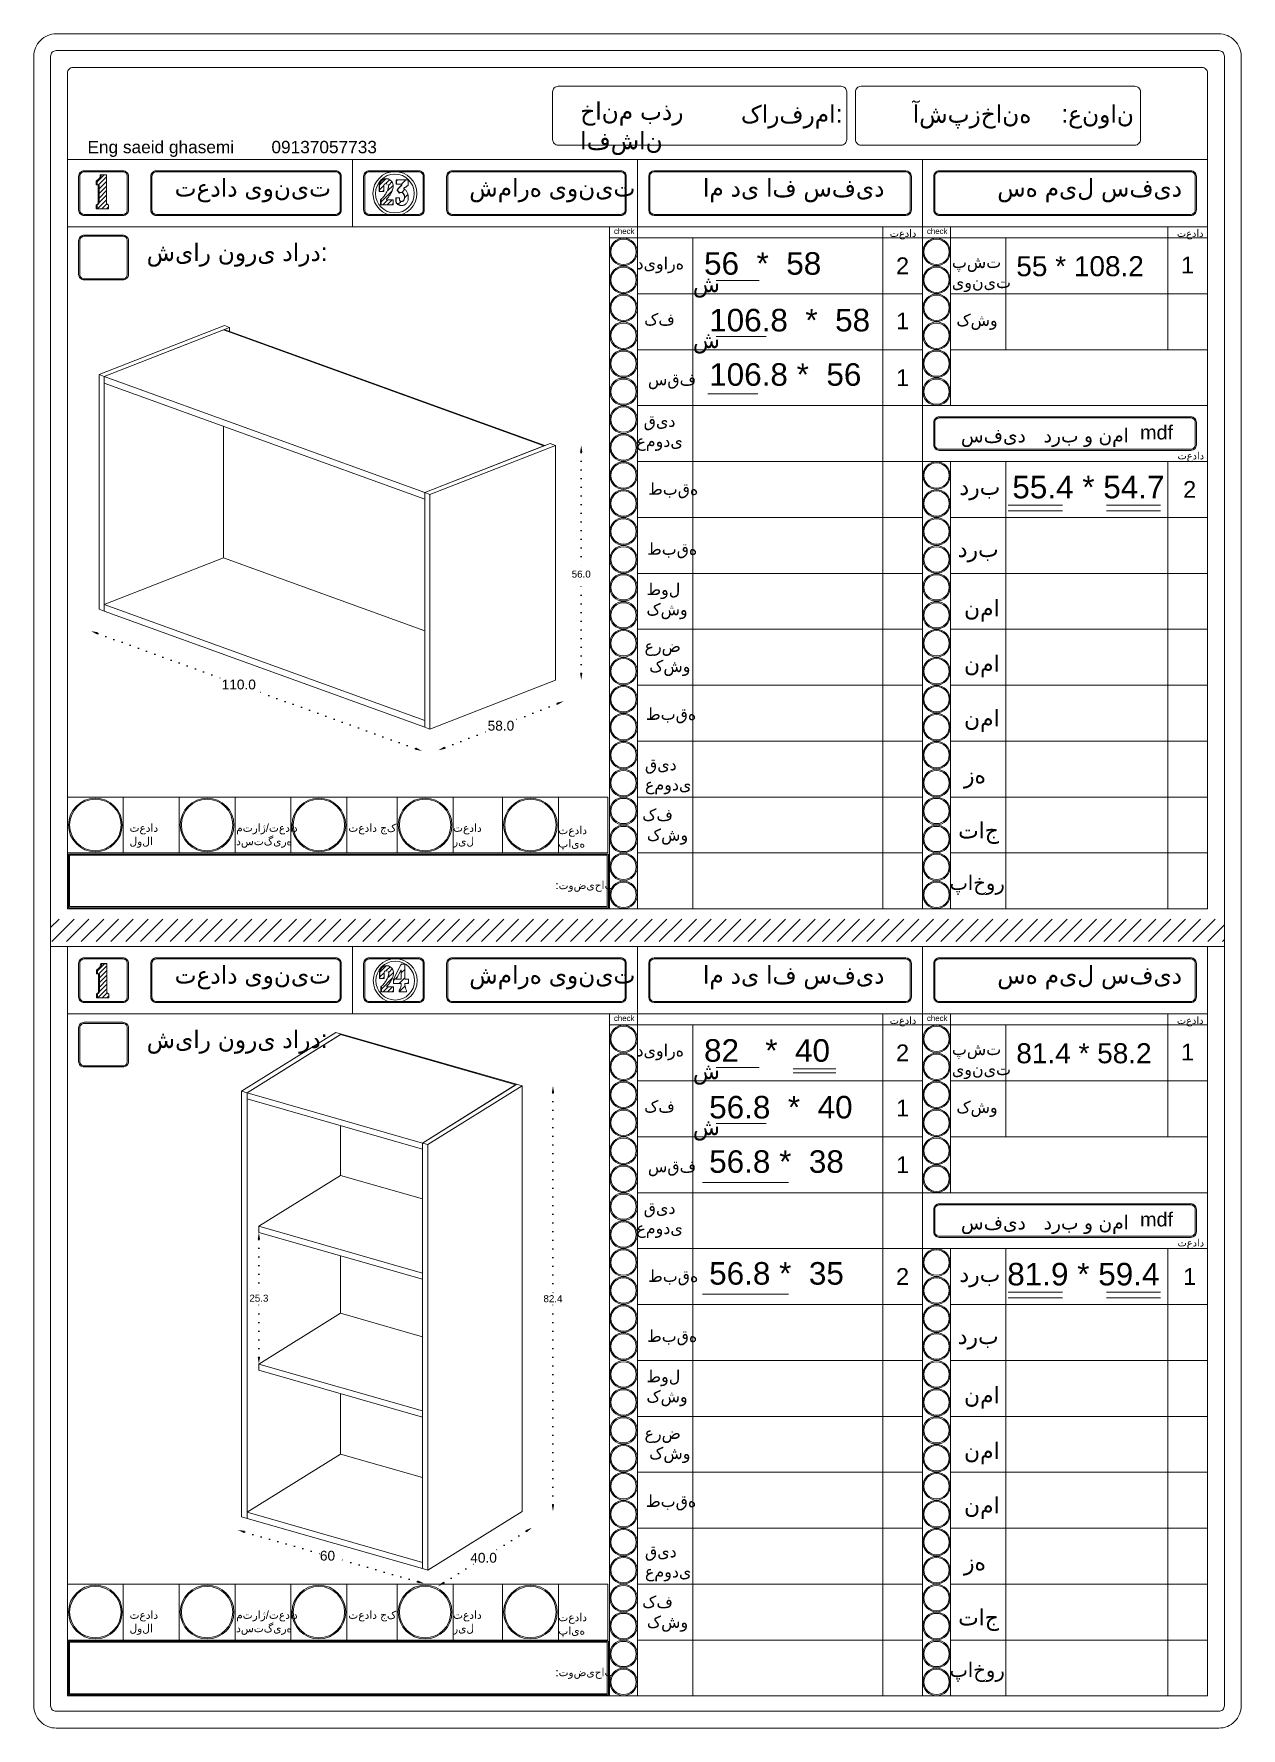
# Model space of a CAD drawing. Header units: inches. Extents: x -1979 to 7680, y -968 to 3127.
# Drawn here: x 4751 to 5183, y 1880 to 2486 of the extents above; entities that cross this region are included whole.
import ezdxf

# ---------------------------------------------------------------- set-up
doc = ezdxf.new("R2010")
doc.units = ezdxf.units.IN
doc.header["$MEASUREMENT"] = 0
doc.linetypes.add('ACAD_ISO07W100', pattern=[3, 0, -3])
doc.styles.get("Standard").update_dxf_attribs({"font": 'arial.ttf'})
doc.dimstyles.new('Copy of Standard', dxfattribs={"dimtxt": 2.5, "dimasz": 2.5, "dimexe": 0.18, "dimexo": 0.0625, "dimgap": 0.09, "dimtad": 0, "dimtih": 1, "dimtoh": 1, "dimdec": 1, "dimzin": 0, "dimdsep": 46, "dimtxsty": 'Standard', "dimcen": 0.09, "dimse1": 1, "dimse2": 1, "dimadec": 0, "dimazin": 0, "dimtfac": 1, "dimtdec": 1, "dimtix": 1, "dimtofl": 0, "dimtmove": 0, "dimatfit": 3, "dimfxl": 1, "dimtolj": 1, "dimtzin": 0, "dimarcsym": 0})
doc.dimstyles.get("Standard").update_dxf_attribs({"dimtxt": 3.5, "dimasz": 2.5, "dimexe": 0.18, "dimexo": 0.0625, "dimgap": 0.09, "dimtad": 0, "dimtih": 1, "dimtoh": 1, "dimdec": 1, "dimzin": 0, "dimdsep": 46, "dimtxsty": 'Standard', "dimcen": 0.09, "dimse1": 1, "dimse2": 1, "dimadec": 0, "dimazin": 0, "dimtfac": 1, "dimtdec": 1, "dimtix": 1, "dimtofl": 0, "dimtmove": 0, "dimatfit": 3, "dimfxl": 1, "dimtolj": 1, "dimtzin": 0, "dimarcsym": 0})

msp = doc.modelspace()

# ---------------------------------------------------------------- texts
at = {"lineweight": 20, "attachment_point": 1}
for s, width, gutter_width, heights, insert, char_height in [('خانم بذر افشان', 63.6911, 164.79, [0], (4946.66, 2461.91), 6.3113), ('{\\fArial|b0|i0|c178|p34;کارفرما:}', 0.2338, 164.79, [0], (5004.16, 2460.88), 6.3113), ('آشپزخانه', 22.2332, 164.79, [0], (5065.66, 2460.88), 6.311), (':عنوان', 22.2332, 164.79, [0], (5118.83, 2460.88), 6.311), ('{\\fArial|b0|i0|c178|p34;Eng saeid ghasemi}', 79.2452, 164.79, [0], (4770.33, 2448.07), 4.4179), ('{\\fArial|b0|i0|c178|p34;09137057733 }', 65.4498, 164.79, [0], (4836.17, 2448.07), 4.4179), ('{\\fArial|b0|i0|c178|p34;تعداد یونیت}', 65.4498, 164.79, [0], (4801.53, 2434.48), 6.3113), ('{\\fArial|b0|i0|c178|p34;شماره یونیت}', 65.4498, 164.79, [0], (4906.96, 2434.48), 6.3113), ('{\\fArial|b0|i0|c178|p34;ام دی اف سفید}', 65.4498, 164.79, [0], (4990.57, 2434.48), 6.3113), ('{\\fArial|b0|i0|c178|p34;سه میل سفید}', 65.4498, 164.79, [0], (5095.9, 2434.48), 6.3113), ('{\\fArial|b0|i0|c178|p34;check}', 8.1204, 164.79, [0], (4958.73, 2416.79), 2.0101), ('{\\fArial|b0|i0|c178|p34;تعداد }', 11.7486, 164.79, [0], (5057.41, 2416.38), 2.6665), ('{\\fArial|b0|i0|c178|p34;check}', 8.423, 164.79, [0], (5070.73, 2416.79), 2.0101), ('{\\fArial|b0|i0|c178|p34;تعداد }', 10.9902, 164.79, [0], (5160.17, 2416.38), 2.6665), ('{\\fArial|b0|i0|c178|p34;شیار نوری دارد:}', 65.4498, 164.79, [0], (4791.53, 2411.44), 6.3113), ('{\\fArial|b0|i0|c178|p34;شیار نوری دارد:}', 65.4498, 164.79, [0], (4791.53, 2411.44), 6.3113), ('{\\fArial|b0|i0|c178|p34;دیواره }', 17.3175, 247.18, [0], (4966.8, 2406.46), 4.3074), ('56  *  58', 61.9823, 462.54, [8.23], (4990.97, 2408.26), 8.06), ('2{\\fArial|b0|i0|c178|p34; }', 8.5903, 164.79, [0], (5059.68, 2406.39), 6), ('{\\fArial|b0|i0|c178|p34;پشت \\Pیونیت}', 19.3052, 247.18, [0], (5079.66, 2406.91), 4.3074), ('55 * 108.2', 58.0086, 411.15, [7.32], (5102.71, 2406.83), 7.165), ('1{\\fArial|b0|i0|c178|p34; }', 8.5903, 164.79, [0], (5161.64, 2406.67), 6), ('{\\fArial|b0|i0|c178|p34;ش}', 15.3157, 346.26, [0], (4986.97, 2400.01), 6.0339), ('106.8  *  58', 65.2593, 462.54, [0], (4992.8, 2387.99), 8.0603), ('{\\fArial|b0|i0|c178|p34;کف }', 15.3367, 247.18, [0], (4969.54, 2386.45), 4.3074), ('1{\\fArial|b0|i0|c178|p34; }', 8.5903, 164.79, [0], (5059.68, 2386.67), 6), ('{\\fArial|b0|i0|c178|p34;کشو }', 17.7019, 247.18, [0], (5081.27, 2386.19), 4.3074), ('{\\fArial|b0|i0|c178|p34;ش}', 15.3157, 346.26, [0], (4986.97, 2380.01), 6.0339), ('{\\fArial|b0|i0|c178|p34;سقف}', 20.995, 247.18, [0], (4970.9, 2364.98), 4.3074), ('106.8 *  56', 66.8047, 462.54, [0], (4992.8, 2368.54), 8.0603), ('1{\\fArial|b0|i0|c178|p34; }', 8.5903, 164.79, [0], (5059.68, 2366.39), 6), ('\\pxqc;{\\fArial|b0|i0|c178|p34;قید\\Pعمودی  }', 21.1589, 247.18, [0], (4964.48, 2350.1), 4.3074), ('{\\fArial|b0|i0|c178|p34;درب و نما}', 36.0682, 164.79, [0], (5112.5, 2345.29), 5.0582), ('mdf', 17.2431, 132.07, [0], (5147, 2346.34), 5.058), ('{\\fArial|b0|i0|c178|p34;سفید}', 37.9723, 164.79, [0], (5082.89, 2345.29), 5.0582), ('{\\fArial|b0|i0|c178|p34;تعداد }', 10.7715, 164.79, [0], (5160.39, 2336.82), 2.6665), ('55.4 * 54.7', 65.2593, 462.54, [8.23], (5101.28, 2328.26), 8.0603), ('{\\fArial|b0|i0|c178|p34;طبقه}', 98.1747, 247.18, [0], (4970.95, 2325.78), 4.3074), ('{\\fArial|b0|i0|c178|p34;درب}', 20.6748, 340.12, [0], (5082.36, 2327.37), 5.927), ('2 ', 8.5903, 164.79, [0], (5162.41, 2326.39), 6), ('{\\fArial|b0|i0|c178|p34;طبقه}', 14.1457, 164.79, [0], (4970.58, 2304.33), 4.3074), ('{\\fArial|b0|i0|c178|p34;درب}', 13.4202, 164.79, [0], (5081.77, 2305.16), 5.927), ('{\\fArial|b0|i0|c178|p34;طول \\Pکشو}', 17.6756, 164.79, [0], (4970.35, 2289.89), 4.3074), ('{\\fArial|b0|i0|c178|p34;نما}', 11.1787, 164.79, [0], (5084.01, 2283.99), 5.927), ('{\\fArial|b0|i0|c178|p34;عرض \\P کشو}', 18.5758, 164.79, [0], (4969.67, 2269.58), 4.3074), ('{\\fArial|b0|i0|c178|p34;نما}', 11.1787, 164.79, [0], (5084.01, 2264.09), 5.927), ('{\\fArial|b0|i0|c178|p34;طبقه}', 14.2061, 164.79, [0], (4970.21, 2245.28), 4.3074), ('{\\fArial|b0|i0|c178|p34;نما}', 11.1787, 164.79, [0], (5084.01, 2244.56), 5.927), ('{\\fArial|b0|i0|c178|p34;قید \\Pعمودی}', 14.0099, 164.79, [0], (4969.82, 2227.26), 4.3074), ('{\\fArial|b0|i0|c178|p34;زه}', 11.2031, 164.79, [0], (5083.99, 2224.29), 5.927), ('{\\fArial|b0|i0|c178|p34;کف }\\P{\\fArial|b0|i0|c178|p34; کشو}', 17.5398, 164.79, [0], (4968.85, 2209.25), 4.3074), ('تعداد لولا', 17.7752, 164.79, [0], (4785.38, 2203.82), 2.872), ('متراژ/تعداد\\Pدستگیره', 19.6171, 164.79, [0], (4823.54, 2203.82), 2.8716), ('تعداد جک', 17.466, 164.79, [0], (4863.68, 2203.82), 2.872), ('تعداد ریل', 17.6808, 164.79, [0], (4901.15, 2203.82), 2.872), ('تعداد پایه', 17.7105, 164.79, [0], (4938.83, 2202.98), 2.872), ('{\\fArial|b0|i0|c178|p34;تاج}', 13.2883, 164.79, [0], (5081.9, 2204.48), 5.927), (':توضیحات', 65.4498, 164.79, [0], (4937.8, 2183.29), 2.872), ('{\\fArial|b0|i0|c178|p34;پاخور}', 12.8103, 147.32, [0], (5078.81, 2185.43), 5.2987), ('{\\fArial|b0|i0|c178|p34;تعداد یونیت}', 65.4498, 164.79, [0], (4801.53, 2152.97), 6.3113), ('{\\fArial|b0|i0|c178|p34;شماره یونیت}', 65.4498, 164.79, [0], (4906.96, 2152.97), 6.3113), ('{\\fArial|b0|i0|c178|p34;ام دی اف سفید}', 65.4498, 164.79, [0], (4990.57, 2152.97), 6.3113), ('{\\fArial|b0|i0|c178|p34;سه میل سفید}', 65.4498, 164.79, [0], (5095.9, 2152.97), 6.3113), ('{\\fArial|b0|i0|c178|p34;check}', 8.1204, 164.79, [0], (4958.73, 2135.27), 2.0101), ('{\\fArial|b0|i0|c178|p34;تعداد }', 11.7486, 164.79, [0], (5057.41, 2134.86), 2.6665), ('{\\fArial|b0|i0|c178|p34;check}', 8.423, 164.79, [0], (5070.73, 2135.27), 2.0101), ('{\\fArial|b0|i0|c178|p34;تعداد }', 10.9902, 164.79, [0], (5160.17, 2134.86), 2.6665), ('{\\fArial|b0|i0|c178|p34;شیار نوری دارد:}', 65.4498, 164.79, [0], (4791.53, 2129.93), 6.3113), ('{\\fArial|b0|i0|c178|p34;شیار نوری دارد:}', 65.4498, 164.79, [0], (4791.53, 2129.93), 6.3113), ('{\\fArial|b0|i0|c178|p34;دیواره }', 17.3175, 247.18, [0], (4966.8, 2124.94), 4.3074), ('82   *  40', 61.9823, 462.54, [8.23], (4990.97, 2126.75), 8.06), ('2{\\fArial|b0|i0|c178|p34; }', 8.5903, 164.79, [0], (5059.68, 2124.88), 6), ('{\\fArial|b0|i0|c178|p34;پشت \\Pیونیت}', 19.3052, 247.18, [0], (5079.66, 2125.39), 4.3074), ('81.4 * 58.2', 58.0086, 411.15, [7.32], (5102.71, 2125.31), 7.1647), ('1{\\fArial|b0|i0|c178|p34; }', 8.5903, 164.79, [0], (5161.64, 2125.15), 6), ('{\\fArial|b0|i0|c178|p34;ش}', 15.3157, 346.26, [0], (4986.97, 2118.5), 6.0339), ('{\\fArial|b0|i0|c178|p34;کف }', 15.3367, 247.18, [0], (4969.54, 2104.94), 4.3074), ('56.8  *  40', 65.2593, 462.54, [0], (4992.8, 2106.47), 8.0603), ('1{\\fArial|b0|i0|c178|p34; }', 8.5903, 164.79, [0], (5059.68, 2105.15), 6), ('{\\fArial|b0|i0|c178|p34;کشو }', 17.7019, 247.18, [0], (5081.27, 2104.67), 4.3074), ('{\\fArial|b0|i0|c178|p34;ش}', 15.3157, 346.26, [0], (4986.97, 2098.5), 6.0339), ('56.8 *  38', 66.8047, 462.54, [0], (4992.8, 2087.02), 8.06), ('1{\\fArial|b0|i0|c178|p34; }', 8.5903, 164.79, [0], (5059.68, 2084.88), 6), ('{\\fArial|b0|i0|c178|p34;سقف}', 20.995, 247.18, [0], (4970.9, 2083.47), 4.3074), ('\\pxqc;{\\fArial|b0|i0|c178|p34;قید\\Pعمودی  }', 21.1589, 247.18, [0], (4964.48, 2068.58), 4.3074), ('{\\fArial|b0|i0|c178|p34;سفید}', 37.9723, 164.79, [0], (5082.89, 2063.77), 5.0582), ('{\\fArial|b0|i0|c178|p34;درب و نما}', 36.0682, 164.79, [0], (5112.5, 2063.77), 5.0582), ('mdf', 17.2431, 132.07, [0], (5147, 2064.82), 5.058), ('{\\fArial|b0|i0|c178|p34;تعداد }', 10.7715, 164.79, [0], (5160.39, 2055.3), 2.6665), ('{\\fArial|b0|i0|c178|p34;طبقه}', 98.1747, 247.18, [0], (4970.95, 2044.27), 4.3074), ('56.8 *  35', 65.2593, 462.54, [0], (4992.8, 2047.02), 8.06), ('2{\\fArial|b0|i0|c178|p34; }', 8.5903, 164.79, [0], (5059.68, 2044.88), 6), ('{\\fArial|b0|i0|c178|p34;درب}', 20.6748, 340.12, [0], (5082.36, 2045.85), 5.927), ('81.9 * 59.4', 65.2593, 462.54, [8.23], (5099.47, 2046.75), 8.0603), ('1 ', 8.5903, 164.79, [0], (5162.41, 2044.88), 6), ('{\\fArial|b0|i0|c178|p34;طبقه}', 14.1457, 164.79, [0], (4970.58, 2022.81), 4.3074), ('{\\fArial|b0|i0|c178|p34;درب}', 13.4202, 164.79, [0], (5081.77, 2023.64), 5.927), ('{\\fArial|b0|i0|c178|p34;طول \\Pکشو}', 17.6756, 164.79, [0], (4970.35, 2008.37), 4.3074), ('{\\fArial|b0|i0|c178|p34;نما}', 11.1787, 164.79, [0], (5084.01, 2002.47), 5.927), ('{\\fArial|b0|i0|c178|p34;عرض \\P کشو}', 18.5758, 164.79, [0], (4969.67, 1988.07), 4.3074), ('{\\fArial|b0|i0|c178|p34;نما}', 11.1787, 164.79, [0], (5084.01, 1982.58), 5.927), ('{\\fArial|b0|i0|c178|p34;طبقه}', 14.2061, 164.79, [0], (4970.21, 1963.76), 4.3074), ('{\\fArial|b0|i0|c178|p34;نما}', 11.1787, 164.79, [0], (5084.01, 1963.04), 5.927), ('{\\fArial|b0|i0|c178|p34;قید \\Pعمودی}', 14.0099, 164.79, [0], (4969.82, 1945.74), 4.3074), ('{\\fArial|b0|i0|c178|p34;زه}', 11.2031, 164.79, [0], (5083.99, 1942.78), 5.927), ('{\\fArial|b0|i0|c178|p34;کف }\\P{\\fArial|b0|i0|c178|p34; کشو}', 17.5398, 164.79, [0], (4968.85, 1927.73), 4.3074), ('تعداد لولا', 17.7752, 164.79, [0], (4785.38, 1922.31), 2.872), ('متراژ/تعداد\\Pدستگیره', 19.6171, 164.79, [0], (4823.54, 1922.31), 2.8716), ('تعداد جک', 17.466, 164.79, [0], (4863.68, 1922.31), 2.872), ('تعداد ریل', 17.6808, 164.79, [0], (4901.15, 1922.31), 2.872), ('تعداد پایه', 17.7105, 164.79, [0], (4938.83, 1921.46), 2.872), ('{\\fArial|b0|i0|c178|p34;تاج}', 13.2883, 164.79, [0], (5081.9, 1922.97), 5.927), ('{\\fArial|b0|i0|c178|p34;پاخور}', 12.8103, 147.32, [0], (5078.81, 1903.91), 5.2987), (':توضیحات', 65.4498, 164.79, [0], (4937.8, 1901.78), 2.872)]:
    msp.add_mtext_dynamic_manual_height_columns(s, width=width, gutter_width=gutter_width, heights=heights, dxfattribs=dict(at, insert=insert, char_height=char_height))

# ---------------------------------------------------------------- blocks, each defined once
blk = doc.blocks.new('*D516')
at = {"color": 0, "linetype": 'ACAD_ISO07W100', "lineweight": -2, "transparency": 16777216}
for p, q in [((4947.02, 2336.66), (4947.02, 2294.47)), ((4947.02, 2257.73), (4947.02, 2291.73))]:
    blk.add_line(p, q, dxfattribs=at)
at = {"color": 0, "transparency": 16777216}
for points in [[(4946.6, 2336.66), (4947.44, 2336.66), (4947.02, 2339.16)], [(4946.6, 2257.73), (4947.44, 2257.73), (4947.02, 2255.23)]]:
    blk.add_solid(points, dxfattribs=at)
at = {"layer": 'Defpoints', "color": 0, "transparency": 16777216}
for p in [(4937.76, 2339.16), (4947.02, 2339.16), (4937.76, 2255.23)]:
    blk.add_point(p, dxfattribs=at)
at = {"color": 0, "lineweight": 20, "transparency": 16777216, "insert": (4947.02, 2293.1), "char_height": 2.5, "attachment_point": 5}
blk.add_mtext('\\A1;56.0', dxfattribs=at)
blk = doc.blocks.new('*D517')
at = {"color": 0, "linetype": 'ACAD_ISO07W100', "lineweight": -2, "transparency": 16777216}
for p, q in [((4938.4, 2246.73), (4922.92, 2240.68)), ((4898.19, 2231.01), (4913.66, 2237.06))]:
    blk.add_line(p, q, dxfattribs=at)
at = {"color": 0, "transparency": 16777216}
for points in [[(4938.25, 2247.11), (4938.55, 2246.34), (4940.73, 2247.64)], [(4898.04, 2231.4), (4898.34, 2230.62), (4895.86, 2230.1)]]:
    blk.add_solid(points, dxfattribs=at)
at = {"layer": 'Defpoints', "color": 0, "transparency": 16777216}
for p in [(4937.76, 2255.23), (4892.89, 2237.69), (4895.86, 2230.1)]:
    blk.add_point(p, dxfattribs=at)
at = {"color": 0, "lineweight": 20, "transparency": 16777216, "insert": (4918.29, 2238.87), "char_height": 3.5, "attachment_point": 5}
blk.add_mtext('\\A1;58.0', dxfattribs=at)
blk = doc.blocks.new('*D518')
at = {"color": 0, "linetype": 'ACAD_ISO07W100', "lineweight": -2, "transparency": 16777216}
for p, q in [((4774, 2271.87), (4819.3, 2255.48)), ((4887.71, 2230.71), (4829.67, 2251.72))]:
    blk.add_line(p, q, dxfattribs=at)
at = {"color": 0, "transparency": 16777216}
for points in [[(4774.14, 2272.27), (4773.86, 2271.48), (4771.65, 2272.73)], [(4887.85, 2231.1), (4887.57, 2230.32), (4890.06, 2229.86)]]:
    blk.add_solid(points, dxfattribs=at)
at = {"layer": 'Defpoints', "color": 0, "transparency": 16777216}
for p in [(4774.48, 2280.56), (4771.65, 2272.73), (4892.89, 2237.69)]:
    blk.add_point(p, dxfattribs=at)
at = {"color": 0, "lineweight": 20, "transparency": 16777216, "insert": (4824.48, 2253.6), "char_height": 3.5, "attachment_point": 5}
blk.add_mtext('\\A1;110.0', dxfattribs=at)
blk = doc.blocks.new('*D522')
at = {"color": 0, "linetype": 'ACAD_ISO07W100', "lineweight": -2, "transparency": 16777216}
for p, q in [((4936.91, 2107.55), (4936.91, 2035.29)), ((4936.91, 1960.3), (4936.91, 2032.56))]:
    blk.add_line(p, q, dxfattribs=at)
at = {"color": 0, "transparency": 16777216}
for points in [[(4936.5, 2107.55), (4937.33, 2107.55), (4936.91, 2110.05)], [(4936.5, 1960.3), (4937.33, 1960.3), (4936.91, 1957.8)]]:
    blk.add_solid(points, dxfattribs=at)
at = {"layer": 'Defpoints', "color": 0, "transparency": 16777216}
for p in [(4925.84, 2110.05), (4936.91, 2110.05), (4925.84, 1957.8)]:
    blk.add_point(p, dxfattribs=at)
at = {"color": 0, "lineweight": 20, "transparency": 16777216, "insert": (4936.91, 2033.92), "char_height": 2.5, "attachment_point": 5}
blk.add_mtext('\\A1;82.4', dxfattribs=at)
blk = doc.blocks.new('*D523')
at = {"color": 0, "linetype": 'ACAD_ISO07W100', "lineweight": -2, "transparency": 16777216}
for p, q in [((4927.3, 1950.73), (4915.09, 1943.12)), ((4897.87, 1932.38), (4909.07, 1939.37))]:
    blk.add_line(p, q, dxfattribs=at)
at = {"color": 0, "transparency": 16777216}
for points in [[(4927.08, 1951.09), (4927.52, 1950.38), (4929.42, 1952.05)], [(4897.65, 1932.74), (4898.09, 1932.03), (4895.75, 1931.06)]]:
    blk.add_solid(points, dxfattribs=at)
at = {"layer": 'Defpoints', "color": 0, "transparency": 16777216}
for p in [(4925.84, 1957.8), (4892.17, 1936.8), (4895.75, 1931.06)]:
    blk.add_point(p, dxfattribs=at)
at = {"color": 0, "lineweight": 20, "transparency": 16777216, "insert": (4912.08, 1941.24), "char_height": 3.5, "attachment_point": 5}
blk.add_mtext('\\A1;40.0', dxfattribs=at)
blk = doc.blocks.new('*D524')
at = {"color": 0, "linetype": 'ACAD_ISO07W100', "lineweight": -2, "transparency": 16777216}
for p, q in [((4826.53, 1950.5), (4853.62, 1942.74)), ((4888.41, 1932.76), (4858.82, 1941.24))]:
    blk.add_line(p, q, dxfattribs=at)
at = {"color": 0, "transparency": 16777216}
for points in [[(4826.64, 1950.9), (4826.41, 1950.1), (4824.13, 1951.19)], [(4888.52, 1933.16), (4888.29, 1932.36), (4890.81, 1932.07)]]:
    blk.add_solid(points, dxfattribs=at)
at = {"layer": 'Defpoints', "color": 0, "transparency": 16777216}
for p in [(4825.48, 1955.92), (4824.13, 1951.19), (4892.17, 1936.8)]:
    blk.add_point(p, dxfattribs=at)
at = {"color": 0, "lineweight": 20, "transparency": 16777216, "insert": (4856.22, 1941.99), "char_height": 3.5, "attachment_point": 5}
blk.add_mtext('\\A1;60', dxfattribs=at)
blk = doc.blocks.new('*D525')
at = {"color": 0, "linetype": 'ACAD_ISO07W100', "lineweight": -2, "transparency": 16777216}
for p, q in [((4831.68, 2055.16), (4831.68, 2035.47)), ((4831.68, 2013.04), (4831.68, 2032.73))]:
    blk.add_line(p, q, dxfattribs=at)
at = {"color": 0, "transparency": 16777216}
for points in [[(4831.26, 2055.16), (4832.09, 2055.16), (4831.68, 2057.66)], [(4831.26, 2013.04), (4832.09, 2013.04), (4831.68, 2010.54)]]:
    blk.add_solid(points, dxfattribs=at)
at = {"layer": 'Defpoints', "color": 0, "transparency": 16777216}
for p in [(4831.68, 2057.66), (4831.68, 2010.54), (4831.68, 2010.54)]:
    blk.add_point(p, dxfattribs=at)
at = {"color": 0, "lineweight": 20, "transparency": 16777216, "insert": (4831.68, 2034.1), "char_height": 2.5, "attachment_point": 5}
blk.add_mtext('\\A1;25.3', dxfattribs=at)

# ---------------------------------------------------------------- dimensions: what is measured, and where the dimension line sits
at = {"lineweight": 20}
for base, p1, p2, angle, text, dimstyle, picture, middle, dimtype in [((4947.02, 2339.16), (4937.76, 2255.23), (4937.76, 2339.16), 270, '56.0', 'Copy of Standard', '*D516', (4947.02, 2293.1), 160), ((4771.65, 2272.73), (4892.89, 2237.69), (4774.48, 2280.56), 160.10071, '110.0', 'Standard', '*D518', (4824.48, 2253.6), 161), ((4895.86, 2230.1), (4937.76, 2255.23), (4892.89, 2237.69), 201.3463, '58.0', 'Standard', '*D517', (4918.29, 2238.87), 161), ((4895.75, 1931.06), (4925.84, 1957.8), (4892.17, 1936.8), 211.94123, '40.0', 'Standard', '*D523', (4912.08, 1941.24), 161), ((4824.13, 1951.19), (4892.17, 1936.8), (4825.48, 1955.92), 164.00287, '60', 'Standard', '*D524', (4856.22, 1941.99), 161)]:
    dim = msp.add_linear_dim(base=base, p1=p1, p2=p2, angle=angle, text=text, dimstyle=dimstyle, dxfattribs=at)
    dim.commit()
    dim.dimension.update_dxf_attribs({"geometry": picture, "text_midpoint": middle, "dimtype": dimtype})
for base, p1, p2, angle, text, picture, middle in [((4936.91, 2110.05), (4925.84, 1957.8), (4925.84, 2110.05), 270, '82.4', '*D522', (4936.91, 2033.92)), ((4831.68, 2010.54), (4831.68, 2057.66), (4831.68, 2010.54), 90, '25.3', '*D525', (4831.68, 2034.1))]:
    dim = msp.add_linear_dim(base=base, p1=p1, p2=p2, angle=angle, text=text, dimstyle='Copy of Standard', dxfattribs=at)
    dim.commit()
    dim.dimension.update_dxf_attribs({"geometry": picture, "text_midpoint": middle})

# ---------------------------------------------------------------- hatches: boundary and pattern name
at = {"lineweight": 20}
h = msp.add_hatch(dxfattribs=at)
h.set_pattern_fill('ANSI31', color=256, scale=9.218651)
h.set_pattern_definition([(45, (4027.8975, 2974.9671), (-0.8148213, 0.8148213), [])])
h.paths.add_polyline_path([(4777.66, 2425.22), (4777.57, 2425.26), (4777.49, 2425.31), (4777.41, 2425.38), (4777.34, 2425.45), (4777.28, 2425.53), (4777.23, 2425.61), (4777.19, 2425.7), (4777.16, 2425.8), (4777.14, 2425.9), (4777.14, 2426), (4777.14, 2435.92), (4775.27, 2435.92), (4775.25, 2435.69), (4775.2, 2435.46), (4775.13, 2435.24), (4775.04, 2435.02), (4774.94, 2434.81), (4774.82, 2434.62), (4774.68, 2434.43), (4774.52, 2434.25), (4774.35, 2434.09), (4774.17, 2433.95), (4773.98, 2433.82), (4773.77, 2433.71), (4773.77, 2432.3), (4774.18, 2432.3), (4774.48, 2432.28), (4774.48, 2426.04), (4774.47, 2425.94), (4774.45, 2425.85), (4774.42, 2425.76), (4774.37, 2425.67), (4774.32, 2425.59), (4774.26, 2425.51), (4774.2, 2425.44), (4774.12, 2425.38), (4774.04, 2425.32), (4773.95, 2425.28), (4773.86, 2425.24), (4773.77, 2425.21), (4773.77, 2423.78), (4777.86, 2423.78), (4777.86, 2425.16), (4777.76, 2425.18)])
h = msp.add_hatch(dxfattribs=at)
h.set_pattern_fill('ANSI31', color=256, scale=9.218651)
h.set_pattern_definition([(45, (4239.4527, 3002.742), (-0.8148213, 0.8148213), [])])
h.paths.add_polyline_path([(4879.68, 2427), (4877.32, 2427), (4877.32, 2427.28), (4877.56, 2427.51), (4877.79, 2427.74), (4878.01, 2427.99), (4878.22, 2428.25), (4878.42, 2428.52), (4878.61, 2428.79), (4878.79, 2429.07), (4878.95, 2429.36), (4879.11, 2429.66), (4879.25, 2429.96), (4879.38, 2430.26), (4879.42, 2430.38), (4879.49, 2430.57), (4879.56, 2430.77), (4879.61, 2430.97), (4879.65, 2431.17), (4879.68, 2431.37), (4879.7, 2431.58), (4879.71, 2431.78), (4879.71, 2431.99), (4879.7, 2432.19), (4879.68, 2432.4), (4879.48, 2433.09), (4879.09, 2433.7), (4878.55, 2434.18), (4877.96, 2434.45), (4877.34, 2434.54), (4876.63, 2434.44), (4875.98, 2434.14), (4875.44, 2433.67), (4875.06, 2433.06), (4874.86, 2432.38), (4874.87, 2431.66), (4874.87, 2430.01), (4876.34, 2430.01), (4876.34, 2432.18), (4876.48, 2432.44), (4876.67, 2432.62), (4876.91, 2432.74), (4877.17, 2432.78), (4877.34, 2432.76), (4877.44, 2432.74), (4877.44, 2432.74), (4877.6, 2432.72), (4877.84, 2432.6), (4878.03, 2432.41), (4878.15, 2432.18), (4878.2, 2431.92), (4878.2, 2431.75), (4878.19, 2431.59), (4878.17, 2431.42), (4878.15, 2431.25), (4878.12, 2431.09), (4878.08, 2430.93), (4878.03, 2430.77), (4877.97, 2430.61), (4877.91, 2430.46), (4877.84, 2430.3), (4877.76, 2430.13), (4877.6, 2429.81), (4877.43, 2429.5), (4877.24, 2429.19), (4877.05, 2428.89), (4876.84, 2428.6), (4876.62, 2428.31), (4876.4, 2428.04), (4876.16, 2427.77), (4875.91, 2427.51), (4875.65, 2427.27), (4875.39, 2427.03), (4875.39, 2425.2), (4879.68, 2425.2)])
h = msp.add_hatch(dxfattribs=at)
h.set_pattern_fill('ANSI31', color=256, scale=17)
h.set_pattern_definition([(45, (3849.7208, 3316.925), (-1.502602, 1.502602), [])])
h.paths.add_polyline_path([(4885.05, 2434.13), (4880.94, 2434.13), (4880.94, 2432.55), (4882.73, 2432.55), (4882.83, 2432.52), (4882.83, 2432.25), (4881.57, 2430.97), (4881.49, 2430.88), (4881.45, 2430.83), (4881.42, 2430.78), (4881.39, 2430.72), (4881.37, 2430.67), (4881.35, 2430.61), (4881.34, 2430.55), (4881.32, 2430.49), (4881.31, 2430.37), (4881.31, 2430.31), (4882.06, 2429.44), (4882.08, 2429.47), (4882.18, 2429.54), (4882.28, 2429.59), (4882.38, 2429.63), (4882.5, 2429.65), (4882.61, 2429.66), (4882.71, 2429.66), (4882.82, 2429.65), (4882.94, 2429.63), (4883.04, 2429.59), (4883.14, 2429.54), (4883.23, 2429.47), (4883.32, 2429.39), (4883.45, 2429.22), (4883.57, 2429.04), (4883.67, 2428.84), (4883.75, 2428.64), (4883.81, 2428.43), (4883.85, 2428.21), (4883.86, 2427.99), (4883.85, 2427.77), (4883.81, 2427.55), (4883.76, 2427.34), (4883.68, 2427.14), (4883.58, 2426.94), (4883.51, 2426.8), (4883.42, 2426.67), (4883.29, 2426.56), (4883.15, 2426.48), (4883.06, 2426.45), (4882.9, 2426.4), (4882.74, 2426.39), (4882.58, 2426.4), (4882.42, 2426.45), (4882.28, 2426.53), (4882.16, 2426.64), (4882.06, 2426.77), (4881.99, 2426.91), (4881.99, 2427.73), (4880.75, 2427.73), (4880.75, 2426.4), (4880.84, 2426.2), (4880.94, 2426), (4881.07, 2425.81), (4881.22, 2425.64), (4881.39, 2425.49), (4881.56, 2425.35), (4881.76, 2425.24), (4881.96, 2425.14), (4882.17, 2425.06), (4882.39, 2425.01), (4882.61, 2424.98), (4882.84, 2424.97), (4883.11, 2424.99), (4883.38, 2425.05), (4883.64, 2425.13), (4883.83, 2425.22), (4884.03, 2425.34), (4884.25, 2425.51), (4884.45, 2425.7), (4884.62, 2425.91), (4884.77, 2426.14), (4884.89, 2426.39), (4884.99, 2426.65), (4885.05, 2426.91), (4885.05, 2428.3), (4885.04, 2428.57), (4885, 2428.84), (4884.95, 2429.1), (4884.87, 2429.36), (4884.77, 2429.6), (4884.64, 2429.84), (4884.5, 2430.07), (4884.34, 2430.28), (4884.16, 2430.48), (4883.97, 2430.67), (4883.76, 2430.83), (4883.54, 2430.98), (4883.54, 2431.25), (4883.68, 2431.3), (4883.83, 2431.36), (4883.97, 2431.42), (4884.1, 2431.49), (4884.24, 2431.57), (4884.37, 2431.65), (4884.49, 2431.74), (4884.61, 2431.84), (4884.73, 2431.94), (4884.84, 2432.04), (4884.95, 2432.16), (4885.05, 2432.27)])
h = msp.add_hatch(dxfattribs=at)
h.set_pattern_fill('ANSI31', color=256, scale=30)
h.set_pattern_definition([(45, (2554.9395, 1873.6277), (-2.6516504, 2.6516504), [])])
h.paths.add_polyline_path([(5177.16, 2169.73), (4757.16, 2169.73), (4757.16, 2161.73), (5177.16, 2161.73)])
h = msp.add_hatch(dxfattribs=at)
h.set_pattern_fill('ANSI31', color=256, scale=9.218651)
h.set_pattern_definition([(45, (4028.0022, 2692.7516), (-0.8148213, 0.8148213), [])])
h.paths.add_polyline_path([(4777.77, 2143), (4777.68, 2143.04), (4777.59, 2143.1), (4777.52, 2143.16), (4777.45, 2143.23), (4777.38, 2143.31), (4777.33, 2143.4), (4777.29, 2143.49), (4777.26, 2143.58), (4777.25, 2143.68), (4777.24, 2143.78), (4777.24, 2153.71), (4775.38, 2153.71), (4775.35, 2153.48), (4775.3, 2153.25), (4775.24, 2153.02), (4775.15, 2152.81), (4775.04, 2152.6), (4774.92, 2152.4), (4774.78, 2152.21), (4774.63, 2152.04), (4774.46, 2151.88), (4774.27, 2151.73), (4774.08, 2151.6), (4773.87, 2151.49), (4773.87, 2150.09), (4774.28, 2150.09), (4774.59, 2150.06), (4774.59, 2143.82), (4774.58, 2143.73), (4774.55, 2143.63), (4774.52, 2143.54), (4774.48, 2143.45), (4774.43, 2143.37), (4774.37, 2143.29), (4774.3, 2143.22), (4774.23, 2143.16), (4774.14, 2143.11), (4774.06, 2143.06), (4773.97, 2143.02), (4773.87, 2143), (4773.87, 2141.57), (4777.96, 2141.57), (4777.96, 2142.95), (4777.86, 2142.97)])
h = msp.add_hatch(dxfattribs=at)
h.set_pattern_fill('ANSI31', color=256, scale=9.218651)
h.set_pattern_definition([(45, (4239.5706, 2721.225), (-0.8148213, 0.8148213), [])])
h.paths.add_polyline_path([(4879.8, 2145.48), (4877.44, 2145.48), (4877.44, 2145.76), (4877.68, 2145.99), (4877.91, 2146.23), (4878.13, 2146.48), (4878.34, 2146.73), (4878.54, 2147), (4878.73, 2147.27), (4878.91, 2147.55), (4879.07, 2147.84), (4879.23, 2148.14), (4879.37, 2148.44), (4879.5, 2148.75), (4879.54, 2148.87), (4879.61, 2149.06), (4879.67, 2149.25), (4879.73, 2149.45), (4879.77, 2149.65), (4879.8, 2149.86), (4879.82, 2150.06), (4879.83, 2150.27), (4879.83, 2150.47), (4879.82, 2150.68), (4879.8, 2150.88), (4879.6, 2151.58), (4879.21, 2152.19), (4878.67, 2152.66), (4878.07, 2152.94), (4877.46, 2153.02), (4876.75, 2152.92), (4876.1, 2152.62), (4875.56, 2152.15), (4875.17, 2151.55), (4874.98, 2150.86), (4874.98, 2150.14), (4874.98, 2148.49), (4876.46, 2148.49), (4876.46, 2150.66), (4876.6, 2150.92), (4876.79, 2151.11), (4877.03, 2151.23), (4877.29, 2151.27), (4877.46, 2151.24), (4877.56, 2151.23), (4877.56, 2151.22), (4877.72, 2151.2), (4877.95, 2151.08), (4878.14, 2150.9), (4878.27, 2150.66), (4878.31, 2150.4), (4878.31, 2150.24), (4878.31, 2150.07), (4878.29, 2149.9), (4878.27, 2149.74), (4878.24, 2149.57), (4878.2, 2149.41), (4878.15, 2149.25), (4878.09, 2149.09), (4878.03, 2148.94), (4877.96, 2148.79), (4877.88, 2148.61), (4877.72, 2148.29), (4877.55, 2147.98), (4877.36, 2147.67), (4877.17, 2147.37), (4876.96, 2147.08), (4876.74, 2146.8), (4876.51, 2146.52), (4876.28, 2146.26), (4876.03, 2146), (4875.77, 2145.75), (4875.5, 2145.51), (4875.5, 2143.69), (4879.8, 2143.69)])
h = msp.add_hatch(dxfattribs=at)
h.set_pattern_fill('ANSI31', color=256, scale=17)
h.set_pattern_definition([(45, (3862.5095, 3035.647), (-1.502602, 1.502602), [])])
h.paths.add_polyline_path([(4883.9, 2153.56), (4882.62, 2153.56), (4879.86, 2148.19), (4879.86, 2146.68), (4882.62, 2146.68), (4882.62, 2146.46), (4882.61, 2146.26), (4882.6, 2146.07), (4882.57, 2145.88), (4882.54, 2145.69), (4882.5, 2145.5), (4882.45, 2145.32), (4882.39, 2145.13), (4882.32, 2144.95), (4882.24, 2144.78), (4882.16, 2144.6), (4882.06, 2144.43), (4881.96, 2144.27), (4881.96, 2143.69), (4884.49, 2143.69), (4884.49, 2144.23), (4884.39, 2144.42), (4884.31, 2144.61), (4884.23, 2144.81), (4884.16, 2145), (4884.1, 2145.21), (4884.05, 2145.41), (4884.01, 2145.62), (4883.97, 2145.82), (4883.94, 2146.03), (4883.92, 2146.24), (4883.9, 2146.45), (4883.9, 2146.68), (4885.22, 2146.68), (4885.22, 2148.18), (4883.9, 2148.18)])
h.paths.add_polyline_path([(4882.58, 2151.55), (4882.62, 2151.53), (4882.62, 2148.19), (4882.58, 2148.18), (4880.82, 2148.18)], flags=16)

# ---------------------------------------------------------------- linework, layer by layer
for p, q in [((4763.16, 2173.37), (4763.16, 2472.34)), ((5171.16, 2441.37), (4763.16, 2441.37)), ((4763.16, 2262.38), (4763.16, 2441.37)), ((4783, 2437.37), (4769.16, 2437.37)), ((4859.16, 2437.37), (4795, 2437.37)), ((4865.16, 2417.37), (4865.16, 2441.37)), ((4888.87, 2437.37), (4871.16, 2437.37)), ((4961.16, 2437.37), (4900.87, 2437.37)), ((4967.16, 2417.37), (4967.16, 2441.37)), ((4967.16, 2441.37), (4967.16, 2421.37)), ((5063.16, 2437.37), (4973.16, 2437.37)), ((5069.16, 2417.37), (5069.16, 2441.37)), ((5165.16, 2437.37), (5075.16, 2437.37)), ((4767.16, 2423.37), (4767.16, 2435.37)), ((4773.77, 2433.71), (4773.77, 2432.3)), ((4785, 2435.37), (4785, 2423.37)), ((4793, 2423.37), (4793, 2435.37)), ((4861.16, 2423.37), (4861.16, 2435.37)), ((4869.16, 2435.37), (4869.16, 2423.37)), ((4880.83, 2434.18), (4880.83, 2432.55)), ((4880.83, 2432.55), (4880.94, 2432.55)), ((4880.94, 2434.13), (4880.94, 2432.55)), ((4880.94, 2432.55), (4882.73, 2432.55)), ((4882.73, 2432.55), (4882.83, 2432.52)), ((4882.83, 2432.52), (4882.83, 2432.25)), ((4890.87, 2423.37), (4890.87, 2435.37)), ((4898.87, 2423.37), (4898.87, 2435.37)), ((4963.16, 2435.37), (4963.16, 2423.37)), ((4971.16, 2423.37), (4971.16, 2435.37)), ((5065.16, 2435.37), (5065.16, 2423.37)), ((5073.16, 2423.37), (5073.16, 2435.37)), ((5167.16, 2423.37), (5167.16, 2435.37)), ((4883.06, 2426.45), (4882.9, 2426.4)), ((4769.16, 2421.37), (4783, 2421.37)), ((4773.77, 2423.78), (4777.86, 2423.78)), ((4859.16, 2421.37), (4795, 2421.37)), ((4871.16, 2421.37), (4888.87, 2421.37)), ((4961.16, 2421.37), (4900.87, 2421.37)), ((4973.16, 2421.37), (5063.16, 2421.37)), ((5075.16, 2421.37), (5165.16, 2421.37)), ((5171.16, 2421.37), (5171.16, 2173.37)), ((4763.16, 2417.37), (5171.16, 2417.37)), ((4957.16, 2417.37), (4957.16, 2413.37)), ((4957.16, 2413.37), (5171.16, 2413.37)), ((4957.16, 2173.37), (4957.16, 2413.37)), ((4967.16, 2173.37), (4967.16, 2417.37)), ((4986.97, 2413.37), (4986.97, 2173.37)), ((5054.98, 2173.37), (5054.98, 2417.37)), ((5069.16, 2417.37), (5069.16, 2393.37)), ((5069.16, 2257.37), (5069.16, 2413.37)), ((5069.16, 2173.37), (5069.16, 2413.37)), ((5079.16, 2417.37), (5079.16, 2393.37)), ((5079.16, 2353.37), (5079.16, 2413.37)), ((5079.16, 2353.37), (5079.16, 2413.37)), ((5079.16, 2413.37), (5079.16, 2393.37)), ((5098.97, 2413.37), (5098.97, 2373.37)), ((5156.94, 2373.37), (5156.94, 2417.37)), ((4995.32, 2398.12), (5010.65, 2398.12)), ((4967.16, 2393.37), (5069.16, 2393.37)), ((5079.16, 2393.37), (5171.16, 2393.37)), ((4995.32, 2378.12), (5013.21, 2378.12)), ((4967.16, 2373.37), (5069.16, 2373.37)), ((5171.16, 2373.37), (5079.16, 2373.37)), ((5171.16, 2373.37), (5151.16, 2373.37)), ((4992.32, 2357.62), (5010.21, 2357.62)), ((4967.16, 2353.37), (5171.16, 2353.37)), ((5073.16, 2339.37), (5073.16, 2347.37)), ((5165.16, 2349.37), (5075.16, 2349.37)), ((5167.16, 2347.37), (5167.16, 2339.37)), ((4967.16, 2333.37), (5069.16, 2333.37)), ((5171.16, 2333.37), (5069.16, 2333.37)), ((5165.16, 2337.37), (5075.16, 2337.37)), ((5079.16, 2173.37), (5079.16, 2333.37)), ((5098.97, 2333.37), (5098.97, 2173.37)), ((5156.94, 2333.37), (5156.94, 2173.37)), ((5099.85, 2317.76), (5119.19, 2317.76)), ((5099.85, 2315.75), (5119.19, 2315.75)), ((5135.03, 2317.76), (5154.36, 2317.76)), ((5135.03, 2315.75), (5154.36, 2315.75)), ((4967.16, 2313.37), (5069.16, 2313.37)), ((4967.16, 2313.37), (4986.97, 2313.37)), ((4967.16, 2313.37), (5069.16, 2313.37)), ((5035.67, 2313.37), (5069.16, 2313.37)), ((5079.16, 2313.37), (5171.16, 2313.37)), ((4967.16, 2293.37), (4986.97, 2293.37)), ((4967.16, 2293.37), (5069.16, 2293.37)), ((5079.16, 2293.37), (5171.16, 2293.37)), ((5079.16, 2293.37), (5171.16, 2293.37)), ((4967.16, 2273.37), (5069.16, 2273.37)), ((5079.16, 2273.37), (5171.16, 2273.37)), ((4967.16, 2253.37), (5069.16, 2253.37)), ((5054.98, 2253.37), (5069.16, 2253.37)), ((5079.16, 2253.37), (5171.16, 2253.37)), ((4763.16, 2233.37), (4763.16, 2193.37)), ((4763.16, 2233.37), (4763.16, 2193.37)), ((4967.16, 2233.37), (5069.16, 2233.37)), ((5054.98, 2233.37), (5069.16, 2233.37)), ((5079.16, 2233.37), (5171.16, 2233.37)), ((5079.16, 2233.37), (5171.16, 2233.37)), ((4763.16, 2213.37), (4956.54, 2213.37)), ((4783.16, 2213.37), (4783.16, 2193.37)), ((4803.16, 2213.37), (4803.16, 2193.37)), ((4823.16, 2213.37), (4823.16, 2193.37)), ((4843.16, 2213.37), (4843.16, 2193.37)), ((4863.16, 2213.37), (4863.16, 2193.37)), ((4881.15, 2213.37), (4881.15, 2193.37)), ((4901.15, 2213.37), (4901.15, 2193.37)), ((4918.83, 2213.37), (4918.83, 2193.37)), ((4938.83, 2213.37), (4938.83, 2193.37)), ((4956.54, 2213.37), (4956.54, 2193.37)), ((4967.16, 2213.37), (5069.16, 2213.37)), ((4967.16, 2213.37), (5069.16, 2213.37)), ((5054.98, 2213.37), (5069.16, 2213.37)), ((5079.16, 2213.37), (5171.16, 2213.37)), ((5079.16, 2213.37), (5171.16, 2213.37)), ((4763.16, 2193.37), (4956.54, 2193.37)), ((4967.16, 2193.37), (5069.16, 2193.37)), ((4967.16, 2193.37), (5069.16, 2193.37)), ((5054.98, 2193.37), (5069.16, 2193.37)), ((5079.16, 2193.37), (5171.16, 2193.37)), ((5079.16, 2193.37), (5171.16, 2193.37)), ((4957.16, 2173.37), (4763.16, 2173.37)), ((4957.16, 2173.37), (5069.16, 2173.37)), ((4957.16, 2173.37), (5171.16, 2173.37)), ((4957.16, 2173.37), (5069.16, 2173.37)), ((4757.16, 2159.85), (5177.16, 2159.85)), ((5171.16, 2159.85), (4763.16, 2159.85)), ((4763.16, 1891.85), (4763.16, 2159.85)), ((4865.16, 2135.85), (4865.16, 2159.85)), ((4967.16, 2135.85), (4967.16, 2159.85)), ((4967.16, 2159.85), (4967.16, 2139.85)), ((5069.16, 2135.85), (5069.16, 2159.85)), ((5171.16, 2159.85), (5171.16, 1891.85)), ((4767.16, 2141.85), (4767.16, 2153.85)), ((4783, 2155.85), (4769.16, 2155.85)), ((4773.87, 2151.49), (4773.87, 2150.09)), ((4785, 2153.85), (4785, 2141.85)), ((4793, 2141.85), (4793, 2153.85)), ((4859.16, 2155.85), (4795, 2155.85)), ((4861.16, 2141.85), (4861.16, 2153.85)), ((4869.16, 2153.85), (4869.16, 2141.85)), ((4888.87, 2155.85), (4871.16, 2155.85)), ((4882.58, 2148.18), (4882.58, 2151.55)), ((4882.62, 2153.56), (4883.9, 2153.56)), ((4890.87, 2141.85), (4890.87, 2153.85)), ((4898.87, 2141.85), (4898.87, 2153.85)), ((4961.16, 2155.85), (4900.87, 2155.85)), ((4963.16, 2153.85), (4963.16, 2141.85)), ((4971.16, 2141.85), (4971.16, 2153.85)), ((5063.16, 2155.85), (4973.16, 2155.85)), ((5065.16, 2153.85), (5065.16, 2141.85)), ((5073.16, 2141.85), (5073.16, 2153.85)), ((5165.16, 2155.85), (5075.16, 2155.85)), ((5167.16, 2141.85), (5167.16, 2153.85)), ((4769.16, 2139.85), (4783, 2139.85)), ((4773.87, 2141.57), (4777.96, 2141.57)), ((4859.16, 2139.85), (4795, 2139.85)), ((4871.16, 2139.85), (4888.87, 2139.85)), ((4961.16, 2139.85), (4900.87, 2139.85)), ((4973.16, 2139.85), (5063.16, 2139.85)), ((5075.16, 2139.85), (5165.16, 2139.85)), ((4763.16, 2135.85), (5171.16, 2135.85)), ((4957.16, 2135.85), (4957.16, 2131.85)), ((4967.16, 1891.85), (4967.16, 2135.85)), ((5054.98, 1891.85), (5054.98, 2135.85)), ((5069.16, 2135.85), (5069.16, 2111.85)), ((5079.16, 2135.85), (5079.16, 2111.85)), ((5156.94, 2091.85), (5156.94, 2135.85)), ((4957.16, 2131.85), (5171.16, 2131.85)), ((4957.16, 1891.85), (4957.16, 2131.85)), ((4986.97, 2131.85), (4986.97, 1891.85)), ((5069.16, 1975.85), (5069.16, 2131.85)), ((5069.16, 1891.85), (5069.16, 2131.85)), ((5079.16, 2071.85), (5079.16, 2131.85)), ((5079.16, 2071.85), (5079.16, 2131.85)), ((5079.16, 2131.85), (5079.16, 2111.85)), ((5098.97, 2131.85), (5098.97, 2091.85)), ((4995.32, 2116.6), (5010.65, 2116.6)), ((5022.82, 2116.1), (5038.15, 2116.1)), ((4967.16, 2111.85), (5069.16, 2111.85)), ((5022.82, 2114.71), (5038.15, 2114.71)), ((5079.16, 2111.85), (5171.16, 2111.85)), ((4967.16, 2091.85), (5069.16, 2091.85)), ((4995.32, 2096.6), (5013.21, 2096.6)), ((5171.16, 2091.85), (5079.16, 2091.85)), ((5171.16, 2091.85), (5151.16, 2091.85)), ((4990.41, 2075.53), (5021.17, 2075.53)), ((4967.16, 2071.85), (5171.16, 2071.85)), ((5165.16, 2067.85), (5075.16, 2067.85)), ((5073.16, 2057.85), (5073.16, 2065.85)), ((5167.16, 2065.85), (5167.16, 2057.85)), ((5165.16, 2055.85), (5075.16, 2055.85)), ((4967.16, 2051.85), (5069.16, 2051.85)), ((5171.16, 2051.85), (5069.16, 2051.85)), ((5079.16, 1891.85), (5079.16, 2051.85)), ((5098.97, 2051.85), (5098.97, 1891.85)), ((5156.94, 2051.85), (5156.94, 1891.85)), ((5099.85, 2036.25), (5119.19, 2036.25)), ((5135.03, 2036.25), (5154.36, 2036.25)), ((4967.16, 2031.85), (5069.16, 2031.85)), ((4967.16, 2031.85), (4986.97, 2031.85)), ((4967.16, 2031.85), (5069.16, 2031.85)), ((4990.41, 2035.6), (5021.17, 2035.6)), ((5035.67, 2031.85), (5069.16, 2031.85)), ((5079.16, 2031.85), (5171.16, 2031.85)), ((5099.85, 2034.23), (5119.19, 2034.23)), ((5135.03, 2034.23), (5154.36, 2034.23)), ((4967.16, 2011.85), (4986.97, 2011.85)), ((4967.16, 2011.85), (5069.16, 2011.85)), ((5079.16, 2011.85), (5171.16, 2011.85)), ((5079.16, 2011.85), (5171.16, 2011.85)), ((4967.16, 1991.85), (5069.16, 1991.85)), ((5079.16, 1991.85), (5171.16, 1991.85)), ((4967.16, 1971.85), (5069.16, 1971.85)), ((5054.98, 1971.85), (5069.16, 1971.85)), ((5079.16, 1971.85), (5171.16, 1971.85)), ((4763.16, 1951.85), (4763.16, 1911.85)), ((4763.16, 1951.85), (4763.16, 1911.85)), ((4967.16, 1951.85), (5069.16, 1951.85)), ((5054.98, 1951.85), (5069.16, 1951.85)), ((5079.16, 1951.85), (5171.16, 1951.85)), ((5079.16, 1951.85), (5171.16, 1951.85)), ((4763.16, 1931.85), (4956.54, 1931.85)), ((4783.16, 1931.85), (4783.16, 1911.85)), ((4803.16, 1931.85), (4803.16, 1911.85)), ((4823.16, 1931.85), (4823.16, 1911.85)), ((4843.16, 1931.85), (4843.16, 1911.85)), ((4863.16, 1931.85), (4863.16, 1911.85)), ((4881.15, 1931.85), (4881.15, 1911.85)), ((4901.15, 1931.85), (4901.15, 1911.85)), ((4918.83, 1931.85), (4918.83, 1911.85)), ((4938.83, 1931.85), (4938.83, 1911.85)), ((4956.54, 1931.85), (4956.54, 1911.85)), ((4967.16, 1931.85), (5069.16, 1931.85)), ((4967.16, 1931.85), (5069.16, 1931.85)), ((5054.98, 1931.85), (5069.16, 1931.85)), ((5079.16, 1931.85), (5171.16, 1931.85)), ((5079.16, 1931.85), (5171.16, 1931.85)), ((4763.16, 1911.85), (4956.54, 1911.85)), ((4967.16, 1911.85), (5069.16, 1911.85)), ((4967.16, 1911.85), (5069.16, 1911.85)), ((5054.98, 1911.85), (5069.16, 1911.85)), ((5079.16, 1911.85), (5171.16, 1911.85)), ((5079.16, 1911.85), (5171.16, 1911.85)), ((4957.16, 1891.85), (4763.16, 1891.85)), ((4957.16, 1891.85), (5069.16, 1891.85)), ((4957.16, 1891.85), (5171.16, 1891.85)), ((4957.16, 1891.85), (5069.16, 1891.85))]:
    msp.add_line(p, q, dxfattribs=at)
at = {"linetype": 'Continuous', "lineweight": 20, "extrusion": (0, 0.92657, 0.376122)}
for p, q in [((4819.35, 2382.02), (4774.48, 2364.49)), ((4821.21, 2381.35), (4819.35, 2382.02)), ((4776.35, 2363.81), (4821.21, 2381.35)), ((4776.35, 2363.81), (4818.97, 2380.47)), ((4819.31, 2380.6), (4818.97, 2380.47)), ((4933.65, 2338.96), (4818.97, 2380.47)), ((4818.97, 2380.47), (4933.65, 2338.96)), ((4819.31, 2380.6), (4933.99, 2339.09)), ((4821.21, 2381.35), (4821.21, 2379.91)), ((4774.48, 2364.49), (4776.35, 2363.81)), ((4774.48, 2364.49), (4774.48, 2280.56)), ((4891.03, 2322.3), (4776.35, 2363.81)), ((4776.35, 2363.81), (4776.35, 2361.41)), ((4776.35, 2363.81), (4776.35, 2279.88)), ((4776.35, 2361.41), (4891.03, 2319.9)), ((4818.97, 2345.98), (4818.97, 2298.94)), ((4935.9, 2339.83), (4891.03, 2322.3)), ((4937.76, 2339.16), (4935.9, 2339.83)), ((4933.65, 2338.96), (4891.03, 2322.3)), ((4892.89, 2321.62), (4937.76, 2339.16)), ((4933.99, 2339.09), (4933.65, 2338.96)), ((4937.76, 2339.16), (4937.76, 2255.23)), ((4891.03, 2322.3), (4891.03, 2319.9)), ((4891.03, 2322.3), (4892.89, 2321.62)), ((4891.03, 2322.3), (4891.03, 2238.37)), ((4892.89, 2321.62), (4892.89, 2237.69)), ((4776.35, 2282.28), (4818.97, 2298.94)), ((4818.97, 2298.94), (4891.03, 2272.85)), ((4776.35, 2279.88), (4774.48, 2280.56)), ((4891.03, 2240.77), (4776.35, 2282.28)), ((4776.35, 2282.28), (4776.35, 2279.88)), ((4776.35, 2279.88), (4891.03, 2238.37)), ((4937.76, 2255.23), (4892.89, 2237.69)), ((4891.03, 2240.77), (4891.03, 2238.37)), ((4892.89, 2237.69), (4891.03, 2238.37))]:
    msp.add_line(p, q, dxfattribs=at)
at = {"linetype": 'Continuous', "lineweight": 20, "extrusion": (-1.66533e-16, 0.906236, 0.422772)}
for p, q in [((4859.16, 2129.16), (4825.48, 2108.17)), ((4827.47, 2107.6), (4861.14, 2128.59)), ((4827.47, 2107.6), (4860.89, 2128.44)), ((4859.16, 2129.16), (4923.86, 2110.62)), ((4923.6, 2110.46), (4860.89, 2128.44)), ((4923.6, 2110.46), (4860.89, 2128.44)), ((4909.21, 2114.81), (4907.22, 2115.38)), ((4923.86, 2110.62), (4890.18, 2089.62)), ((4923.6, 2110.46), (4890.18, 2089.62)), ((4892.17, 2089.05), (4925.84, 2110.05)), ((4908.95, 2114.66), (4909.21, 2114.81)), ((4923.86, 2110.62), (4923.6, 2110.46)), ((4925.84, 2110.05), (4923.86, 2110.62)), ((4925.84, 2110.05), (4925.84, 1957.8)), ((4825.48, 2108.17), (4827.47, 2107.6)), ((4825.48, 2108.17), (4825.48, 1955.92)), ((4827.47, 2105.43), (4827.47, 2107.6)), ((4890.18, 2089.62), (4827.47, 2107.6)), ((4827.47, 2107.6), (4827.47, 1955.35)), ((4890.18, 2087.45), (4827.47, 2105.43)), ((4860.89, 2095.84), (4860.89, 2078.05)), ((4890.18, 2089.62), (4892.17, 2089.05)), ((4890.18, 2089.62), (4890.18, 1937.37)), ((4890.18, 2089.62), (4890.18, 2087.45)), ((4892.17, 2089.05), (4892.17, 1936.8)), ((4831.68, 2059.84), (4860.89, 2078.05)), ((4860.89, 2078.05), (4890.18, 2069.65)), ((4831.68, 2059.84), (4890.18, 2043.07)), ((4831.68, 2057.66), (4831.68, 2059.84)), ((4890.18, 2040.89), (4831.68, 2057.66)), ((4860.89, 2049.29), (4860.89, 2028.75)), ((4860.89, 2028.75), (4831.68, 2010.54)), ((4860.89, 2028.75), (4890.18, 2020.35)), ((4831.68, 2010.54), (4890.18, 1993.77)), ((4831.68, 2008.36), (4831.68, 2010.54)), ((4890.18, 1991.59), (4831.68, 2008.36)), ((4860.89, 1999.99), (4860.89, 1978.36)), ((4827.47, 1957.53), (4860.89, 1978.36)), ((4890.18, 1969.97), (4860.89, 1978.36)), ((4890.18, 1939.55), (4827.47, 1957.53)), ((4827.47, 1957.53), (4827.47, 1955.35)), ((4925.84, 1957.8), (4892.17, 1936.8)), ((4827.47, 1955.35), (4825.48, 1955.92)), ((4827.47, 1955.35), (4890.18, 1937.37)), ((4890.18, 1939.55), (4890.18, 1937.37)), ((4892.17, 1936.8), (4890.18, 1937.37))]:
    msp.add_line(p, q, dxfattribs=at)
at = {"lineweight": 20}
for points in [[(4759.16, 1880.34), (5175.16, 1880.34, 0.414214), (5183.16, 1888.34), (5183.16, 2478.34, 0.414214), (5175.16, 2486.34), (4759.16, 2486.34, 0.414214), (4751.16, 2478.34), (4751.16, 1888.34, 0.414214)], [(4759.16, 1886.34), (5175.16, 1886.34, 0.414214), (5177.16, 1888.34), (5177.16, 2478.34, 0.414214), (5175.16, 2480.34), (4759.16, 2480.34, 0.414214), (4757.16, 2478.34), (4757.16, 1888.34, 0.414214)], [(5042.01, 2465.58, 0.414214), (5040.01, 2467.58), (4938.77, 2467.58, 0.414214), (4936.77, 2465.58), (4936.77, 2448.55, 0.414214), (4938.77, 2446.55), (5040.01, 2446.55, 0.414214), (5042.01, 2448.55)], [(5047.14, 2446.55), (5145.14, 2446.55, 0.414214), (5147.14, 2448.55), (5147.14, 2465.58, 0.414214), (5145.14, 2467.58), (5047.14, 2467.58, 0.414214), (5045.14, 2465.58), (5045.14, 2448.55, 0.414214)], [(5147.14, 2465.58, 0.414214), (5145.14, 2467.58), (5047.14, 2467.58, 0.414214), (5045.14, 2465.58), (5045.14, 2448.55, 0.414214), (5047.14, 2446.55), (5145.14, 2446.55, 0.414214), (5147.14, 2448.55)], [(4785, 2435.37, 0.414214), (4783, 2437.37), (4769.16, 2437.37, 0.414214), (4767.16, 2435.37), (4767.16, 2423.37, 0.414214), (4769.16, 2421.37), (4783, 2421.37, 0.414214), (4785, 2423.37)], [(4784.6, 2435.37, 0.414214), (4783, 2436.97), (4769.16, 2436.97, 0.414214), (4767.56, 2435.37), (4767.56, 2423.37, 0.414214), (4769.16, 2421.77), (4783, 2421.77, 0.414214), (4784.6, 2423.37)], [(4861.16, 2435.37, 0.414214), (4859.16, 2437.37), (4795, 2437.37, 0.414214), (4793, 2435.37), (4793, 2423.37, 0.414214), (4795, 2421.37), (4859.16, 2421.37, 0.414214), (4861.16, 2423.37)], [(4860.76, 2435.37, 0.414214), (4859.16, 2436.97), (4795, 2436.97, 0.414214), (4793.4, 2435.37), (4793.4, 2423.37, 0.414214), (4795, 2421.77), (4859.16, 2421.77, 0.414214), (4860.76, 2423.37)], [(4890.87, 2435.37, 0.414214), (4888.87, 2437.37), (4871.16, 2437.37, 0.414214), (4869.16, 2435.37), (4869.16, 2423.37, 0.414214), (4871.16, 2421.37), (4888.87, 2421.37, 0.414214), (4890.87, 2423.37)], [(4890.47, 2435.37, 0.414214), (4888.87, 2436.97), (4871.16, 2436.97, 0.414214), (4869.56, 2435.37), (4869.56, 2423.37, 0.414214), (4871.16, 2421.77), (4888.87, 2421.77, 0.414214), (4890.47, 2423.37)], [(4963.16, 2435.37, 0.414214), (4961.16, 2437.37), (4900.87, 2437.37, 0.414214), (4898.87, 2435.37), (4898.87, 2423.37, 0.414214), (4900.87, 2421.37), (4961.16, 2421.37, 0.414214), (4963.16, 2423.37)], [(4962.76, 2435.37, 0.414214), (4961.16, 2436.97), (4900.87, 2436.97, 0.414214), (4899.27, 2435.37), (4899.27, 2423.37, 0.414214), (4900.87, 2421.77), (4961.16, 2421.77, 0.414214), (4962.76, 2423.37)], [(5064.76, 2435.37, 0.414214), (5063.16, 2436.97), (4973.16, 2436.97, 0.414214), (4971.56, 2435.37), (4971.56, 2423.37, 0.414214), (4973.16, 2421.77), (5063.16, 2421.77, 0.414214), (5064.76, 2423.37)], [(5167.16, 2435.37, 0.414214), (5165.16, 2437.37), (5075.16, 2437.37, 0.414214), (5073.16, 2435.37), (5073.16, 2423.37, 0.414214), (5075.16, 2421.37), (5165.16, 2421.37, 0.414214), (5167.16, 2423.37)], [(5166.76, 2435.37, 0.414214), (5165.16, 2436.97), (5075.16, 2436.97, 0.414214), (5073.56, 2435.37), (5073.56, 2423.37, 0.414214), (5075.16, 2421.77), (5165.16, 2421.77, 0.414214), (5166.76, 2423.37)], [(4785, 2412.33, 0.414214), (4783, 2414.33), (4769.16, 2414.33, 0.414214), (4767.16, 2412.33), (4767.16, 2400.33, 0.414214), (4769.16, 2398.33), (4783, 2398.33, 0.414214), (4785, 2400.33)], [(4785, 2412.33, 0.414214), (4783, 2414.33), (4769.16, 2414.33, 0.414214), (4767.16, 2412.33), (4767.16, 2400.33, 0.414214), (4769.16, 2398.33), (4783, 2398.33, 0.414214), (4785, 2400.33)], [(4784.6, 2412.33, 0.414214), (4783, 2413.93), (4769.16, 2413.93, 0.414214), (4767.56, 2412.33), (4767.56, 2400.33, 0.414214), (4769.16, 2398.73), (4783, 2398.73, 0.414214), (4784.6, 2400.33)], [(4784.6, 2412.33, 0.414214), (4783, 2413.93), (4769.16, 2413.93, 0.414214), (4767.56, 2412.33), (4767.56, 2400.33, 0.414214), (4769.16, 2398.73), (4783, 2398.73, 0.414214), (4784.6, 2400.33)], [(5167.16, 2347.37, 0.414214), (5165.16, 2349.37), (5075.16, 2349.37, 0.414214), (5073.16, 2347.37), (5073.16, 2339.37, 0.414214), (5075.16, 2337.37), (5165.16, 2337.37, 0.414214), (5167.16, 2339.37)], [(5166.76, 2347.37, 0.414214), (5165.16, 2348.97), (5075.16, 2348.97, 0.414214), (5073.56, 2347.37), (5073.56, 2339.37, 0.414214), (5075.16, 2337.77), (5165.16, 2337.77, 0.414214), (5166.76, 2339.37)], [(4785, 2153.85, 0.414214), (4783, 2155.85), (4769.16, 2155.85, 0.414214), (4767.16, 2153.85), (4767.16, 2141.85, 0.414214), (4769.16, 2139.85), (4783, 2139.85, 0.414214), (4785, 2141.85)], [(4784.6, 2153.85, 0.414214), (4783, 2155.45), (4769.16, 2155.45, 0.414214), (4767.56, 2153.85), (4767.56, 2141.85, 0.414214), (4769.16, 2140.25), (4783, 2140.25, 0.414214), (4784.6, 2141.85)], [(4861.16, 2153.85, 0.414214), (4859.16, 2155.85), (4795, 2155.85, 0.414214), (4793, 2153.85), (4793, 2141.85, 0.414214), (4795, 2139.85), (4859.16, 2139.85, 0.414214), (4861.16, 2141.85)], [(4860.76, 2153.85, 0.414214), (4859.16, 2155.45), (4795, 2155.45, 0.414214), (4793.4, 2153.85), (4793.4, 2141.85, 0.414214), (4795, 2140.25), (4859.16, 2140.25, 0.414214), (4860.76, 2141.85)], [(4890.87, 2153.85, 0.414214), (4888.87, 2155.85), (4871.16, 2155.85, 0.414214), (4869.16, 2153.85), (4869.16, 2141.85, 0.414214), (4871.16, 2139.85), (4888.87, 2139.85, 0.414214), (4890.87, 2141.85)], [(4890.47, 2153.85, 0.414214), (4888.87, 2155.45), (4871.16, 2155.45, 0.414214), (4869.56, 2153.85), (4869.56, 2141.85, 0.414214), (4871.16, 2140.25), (4888.87, 2140.25, 0.414214), (4890.47, 2141.85)], [(4963.16, 2153.85, 0.414214), (4961.16, 2155.85), (4900.87, 2155.85, 0.414214), (4898.87, 2153.85), (4898.87, 2141.85, 0.414214), (4900.87, 2139.85), (4961.16, 2139.85, 0.414214), (4963.16, 2141.85)], [(4962.76, 2153.85, 0.414214), (4961.16, 2155.45), (4900.87, 2155.45, 0.414214), (4899.27, 2153.85), (4899.27, 2141.85, 0.414214), (4900.87, 2140.25), (4961.16, 2140.25, 0.414214), (4962.76, 2141.85)], [(5064.76, 2153.85, 0.414214), (5063.16, 2155.45), (4973.16, 2155.45, 0.414214), (4971.56, 2153.85), (4971.56, 2141.85, 0.414214), (4973.16, 2140.25), (5063.16, 2140.25, 0.414214), (5064.76, 2141.85)], [(5167.16, 2153.85, 0.414214), (5165.16, 2155.85), (5075.16, 2155.85, 0.414214), (5073.16, 2153.85), (5073.16, 2141.85, 0.414214), (5075.16, 2139.85), (5165.16, 2139.85, 0.414214), (5167.16, 2141.85)], [(5166.76, 2153.85, 0.414214), (5165.16, 2155.45), (5075.16, 2155.45, 0.414214), (5073.56, 2153.85), (5073.56, 2141.85, 0.414214), (5075.16, 2140.25), (5165.16, 2140.25, 0.414214), (5166.76, 2141.85)], [(4785, 2130.81, 0.414214), (4783, 2132.81), (4769.16, 2132.81, 0.414214), (4767.16, 2130.81), (4767.16, 2118.81, 0.414214), (4769.16, 2116.81), (4783, 2116.81, 0.414214), (4785, 2118.81)], [(4785, 2130.81, 0.414214), (4783, 2132.81), (4769.16, 2132.81, 0.414214), (4767.16, 2130.81), (4767.16, 2118.81, 0.414214), (4769.16, 2116.81), (4783, 2116.81, 0.414214), (4785, 2118.81)], [(4784.6, 2130.81, 0.414214), (4783, 2132.41), (4769.16, 2132.41, 0.414214), (4767.56, 2130.81), (4767.56, 2118.81, 0.414214), (4769.16, 2117.21), (4783, 2117.21, 0.414214), (4784.6, 2118.81)], [(4784.6, 2130.81, 0.414214), (4783, 2132.41), (4769.16, 2132.41, 0.414214), (4767.56, 2130.81), (4767.56, 2118.81, 0.414214), (4769.16, 2117.21), (4783, 2117.21, 0.414214), (4784.6, 2118.81)], [(5167.16, 2065.85, 0.414214), (5165.16, 2067.85), (5075.16, 2067.85, 0.414214), (5073.16, 2065.85), (5073.16, 2057.85, 0.414214), (5075.16, 2055.85), (5165.16, 2055.85, 0.414214), (5167.16, 2057.85)], [(5166.76, 2065.85, 0.414214), (5165.16, 2067.45), (5075.16, 2067.45, 0.414214), (5073.56, 2065.85), (5073.56, 2057.85, 0.414214), (5075.16, 2056.25), (5165.16, 2056.25, 0.414214), (5166.76, 2057.85)]]:
    msp.add_lwpolyline(points, format="xyb", close=True, dxfattribs=at)
for points in [[(5171.16, 2274.31), (5171.16, 2472.34, 0.414214), (5169.16, 2474.34), (4765.16, 2474.34, 0.414214), (4763.16, 2472.34), (4763.16, 2274.31)], [(5042.01, 2465.58, 0.414214), (5040.01, 2467.58), (4938.77, 2467.58, 0.414214), (4936.77, 2465.58), (4936.77, 2448.55, 0.414214), (4938.77, 2446.55), (5040.01, 2446.55, 0.414214), (5042.01, 2448.55), (5042.01, 2465.58)]]:
    msp.add_lwpolyline(points, format="xyb", dxfattribs=at)
for points in [[(4773.45, 2423.72), (4777.86, 2423.72), (4777.86, 2423.78), (4777.86, 2425.16), (4777.76, 2425.18), (4777.66, 2425.22), (4777.57, 2425.26), (4777.49, 2425.31), (4777.41, 2425.38), (4777.34, 2425.45), (4777.28, 2425.53), (4777.23, 2425.61), (4777.19, 2425.7), (4777.16, 2425.8), (4777.14, 2425.9), (4777.14, 2426), (4777.14, 2435.92), (4777.14, 2435.98), (4774.97, 2435.98), (4774.94, 2435.75), (4774.9, 2435.52), (4774.83, 2435.29), (4774.74, 2435.07), (4774.64, 2434.86), (4774.51, 2434.66), (4774.37, 2434.47), (4774.21, 2434.3), (4774.04, 2434.13), (4773.86, 2433.99), (4773.66, 2433.86), (4773.45, 2433.74), (4773.45, 2432.3), (4773.77, 2432.3), (4774.18, 2432.3), (4774.18, 2426), (4774.16, 2425.9), (4774.14, 2425.81), (4774.11, 2425.71), (4774.06, 2425.62), (4774.01, 2425.54), (4773.95, 2425.46), (4773.88, 2425.39), (4773.81, 2425.33), (4773.73, 2425.27), (4773.64, 2425.23), (4773.55, 2425.19), (4773.45, 2425.16), (4773.45, 2423.72), (4773.77, 2423.78), (4773.77, 2425.21), (4773.86, 2425.24), (4773.95, 2425.28), (4774.04, 2425.32), (4774.12, 2425.38), (4774.2, 2425.44), (4774.26, 2425.51), (4774.32, 2425.59), (4774.37, 2425.67), (4774.42, 2425.76), (4774.45, 2425.85), (4774.47, 2425.94), (4774.48, 2426.04), (4774.48, 2432.28), (4774.18, 2432.3)], [(4773.45, 2433.74), (4773.77, 2433.71), (4773.98, 2433.82), (4774.17, 2433.95), (4774.35, 2434.09), (4774.52, 2434.25), (4774.68, 2434.43), (4774.82, 2434.62), (4774.94, 2434.81), (4775.04, 2435.02), (4775.13, 2435.24), (4775.2, 2435.46), (4775.25, 2435.69), (4775.27, 2435.92)], [(4774.97, 2435.98), (4775.27, 2435.92), (4777.14, 2435.92)], [(4874.68, 2430.01), (4874.68, 2431.68), (4874.67, 2432.4), (4874.87, 2433.09), (4875.26, 2433.7), (4875.8, 2434.18), (4876.46, 2434.48), (4877.17, 2434.59), (4877.89, 2434.48), (4877.96, 2434.45), (4878.55, 2434.18), (4879.09, 2433.7), (4879.48, 2433.09), (4879.68, 2432.4), (4879.7, 2432.19), (4879.71, 2431.99), (4879.71, 2431.78), (4879.7, 2431.58), (4879.68, 2431.37), (4879.65, 2431.17), (4879.61, 2430.97), (4879.56, 2430.77), (4879.49, 2430.57), (4879.42, 2430.38), (4879.38, 2430.26), (4879.25, 2429.96), (4879.11, 2429.66), (4878.95, 2429.36), (4878.79, 2429.07), (4878.61, 2428.79), (4878.42, 2428.52), (4878.22, 2428.25), (4878.01, 2427.99), (4877.79, 2427.74), (4877.56, 2427.51), (4877.32, 2427.28), (4877.32, 2427), (4879.68, 2427), (4879.68, 2425.2), (4879.68, 2425.16), (4875.2, 2425.16)], [(4874.68, 2430.01), (4874.87, 2430.01), (4876.34, 2430.01), (4876.34, 2432.13), (4876.36, 2432.2), (4876.48, 2432.44), (4876.67, 2432.63), (4876.91, 2432.75), (4877.18, 2432.79), (4877.34, 2432.76), (4877.44, 2432.75), (4877.44, 2432.74)], [(4874.87, 2430.01), (4874.87, 2431.66), (4874.86, 2432.38), (4875.06, 2433.06), (4875.44, 2433.67), (4875.98, 2434.14), (4876.63, 2434.44), (4877.34, 2434.54), (4877.96, 2434.45)], [(4877.87, 2432.44), (4877.99, 2432.2), (4878.04, 2431.94), (4878.04, 2431.77), (4878.03, 2431.6), (4878.02, 2431.43), (4877.99, 2431.27), (4877.96, 2431.1), (4877.92, 2430.94), (4877.87, 2430.78), (4877.82, 2430.62), (4877.75, 2430.46), (4877.68, 2430.31), (4877.6, 2430.13), (4877.44, 2429.81), (4877.27, 2429.49), (4877.08, 2429.18), (4876.88, 2428.88), (4876.67, 2428.58), (4876.45, 2428.3), (4876.22, 2428.02), (4875.98, 2427.75), (4875.73, 2427.49), (4875.47, 2427.24), (4875.2, 2427), (4875.2, 2425.16), (4875.39, 2425.2), (4879.68, 2425.2)], [(4882.73, 2432.27), (4881.46, 2430.98), (4881.38, 2430.89), (4881.34, 2430.84), (4881.31, 2430.79), (4881.28, 2430.73), (4881.26, 2430.68), (4881.24, 2430.62), (4881.22, 2430.56), (4881.21, 2430.5), (4881.2, 2430.38), (4881.2, 2430.32), (4882, 2429.39), (4882.06, 2429.44), (4882.08, 2429.47), (4882.18, 2429.54), (4882.28, 2429.59), (4882.38, 2429.63), (4882.5, 2429.65), (4882.61, 2429.66)], [(4882.73, 2432.55), (4882.73, 2432.27), (4882.83, 2432.25), (4881.57, 2430.97), (4881.49, 2430.88), (4881.45, 2430.83), (4881.42, 2430.78), (4881.39, 2430.72), (4881.37, 2430.67), (4881.35, 2430.61), (4881.34, 2430.55), (4881.32, 2430.49), (4881.31, 2430.37), (4881.31, 2430.31), (4882.06, 2429.44)], [(4884.25, 2425.51), (4884.45, 2425.7), (4884.62, 2425.91), (4884.77, 2426.14), (4884.89, 2426.39), (4884.99, 2426.65), (4885.05, 2426.91), (4885.05, 2428.3), (4885.04, 2428.57), (4885, 2428.84), (4884.95, 2429.1), (4884.87, 2429.36), (4884.77, 2429.6), (4884.64, 2429.84), (4884.5, 2430.07), (4884.34, 2430.28), (4884.16, 2430.48), (4883.97, 2430.67), (4883.76, 2430.83), (4883.54, 2430.98), (4883.54, 2431.25), (4883.68, 2431.3), (4883.83, 2431.36), (4883.97, 2431.42), (4884.1, 2431.49), (4884.24, 2431.57), (4884.37, 2431.65), (4884.49, 2431.74), (4884.61, 2431.84), (4884.73, 2431.94), (4884.84, 2432.04), (4884.95, 2432.16), (4885.05, 2432.27), (4885.05, 2434.13)], [(4875.2, 2427), (4875.39, 2427.03), (4875.39, 2425.2)], [(4882.9, 2426.4), (4882.74, 2426.39), (4882.58, 2426.4), (4882.42, 2426.45), (4882.28, 2426.53), (4882.16, 2426.64), (4882.06, 2426.77), (4881.99, 2426.91), (4881.99, 2427.73), (4880.75, 2427.73), (4880.63, 2427.73), (4880.63, 2426.37), (4880.72, 2426.16), (4880.83, 2425.96), (4880.96, 2425.78), (4881.11, 2425.6), (4881.27, 2425.45), (4881.45, 2425.31), (4881.65, 2425.19), (4881.85, 2425.09), (4882.07, 2425.02), (4882.29, 2424.96), (4882.51, 2424.93), (4882.74, 2424.92), (4883.02, 2424.95), (4883.28, 2425), (4883.55, 2425.09), (4883.8, 2425.2), (4883.83, 2425.22), (4884.03, 2425.34), (4884.25, 2425.51)], [(4880.75, 2427.73), (4880.75, 2426.4), (4880.84, 2426.2), (4880.94, 2426), (4881.07, 2425.81), (4881.22, 2425.64), (4881.39, 2425.49), (4881.56, 2425.35), (4881.76, 2425.24), (4881.96, 2425.14), (4882.17, 2425.06), (4882.39, 2425.01), (4882.61, 2424.98), (4882.84, 2424.97), (4883.11, 2424.99), (4883.38, 2425.05), (4883.64, 2425.13), (4883.83, 2425.22)], [(4773.56, 2141.51), (4777.96, 2141.51), (4777.96, 2141.57), (4777.96, 2142.95), (4777.86, 2142.97), (4777.77, 2143), (4777.68, 2143.04), (4777.59, 2143.1), (4777.52, 2143.16), (4777.45, 2143.23), (4777.38, 2143.31), (4777.33, 2143.4), (4777.29, 2143.49), (4777.26, 2143.58), (4777.25, 2143.68), (4777.24, 2143.78), (4777.24, 2153.71), (4777.24, 2153.77), (4775.08, 2153.77), (4775.05, 2153.53), (4775, 2153.3), (4774.93, 2153.08), (4774.85, 2152.86), (4774.74, 2152.65), (4774.62, 2152.45), (4774.48, 2152.26), (4774.32, 2152.08), (4774.15, 2151.92), (4773.96, 2151.77), (4773.77, 2151.64), (4773.56, 2151.53), (4773.56, 2150.09), (4773.87, 2150.09), (4774.28, 2150.09), (4774.28, 2143.78), (4774.27, 2143.69), (4774.24, 2143.59), (4774.21, 2143.5), (4774.17, 2143.41), (4774.12, 2143.33), (4774.06, 2143.25), (4773.99, 2143.18), (4773.91, 2143.11), (4773.83, 2143.06), (4773.74, 2143.01), (4773.65, 2142.98), (4773.56, 2142.95), (4773.56, 2141.51), (4773.87, 2141.57), (4773.87, 2143), (4773.97, 2143.02), (4774.06, 2143.06), (4774.14, 2143.11), (4774.23, 2143.16), (4774.3, 2143.22), (4774.37, 2143.29), (4774.43, 2143.37), (4774.48, 2143.45), (4774.52, 2143.54), (4774.55, 2143.63), (4774.58, 2143.73), (4774.59, 2143.82), (4774.59, 2150.06), (4774.28, 2150.09)], [(4773.56, 2151.53), (4773.87, 2151.49), (4774.08, 2151.6), (4774.27, 2151.73), (4774.46, 2151.88), (4774.63, 2152.04), (4774.78, 2152.21), (4774.92, 2152.4), (4775.04, 2152.6), (4775.15, 2152.81), (4775.24, 2153.02), (4775.3, 2153.25), (4775.35, 2153.48), (4775.38, 2153.71)], [(4775.08, 2153.77), (4775.38, 2153.71), (4777.24, 2153.71)], [(4874.8, 2148.49), (4874.8, 2150.16), (4874.79, 2150.88), (4874.99, 2151.58), (4875.38, 2152.19), (4875.92, 2152.66), (4876.58, 2152.97), (4877.29, 2153.07), (4878.01, 2152.97), (4878.07, 2152.94), (4878.67, 2152.66), (4879.21, 2152.19), (4879.6, 2151.58), (4879.8, 2150.88), (4879.82, 2150.68), (4879.83, 2150.47), (4879.83, 2150.27), (4879.82, 2150.06), (4879.8, 2149.86), (4879.77, 2149.65), (4879.73, 2149.45), (4879.67, 2149.25), (4879.61, 2149.06), (4879.54, 2148.87), (4879.5, 2148.75), (4879.37, 2148.44), (4879.23, 2148.14), (4879.07, 2147.84), (4878.91, 2147.55), (4878.73, 2147.27), (4878.54, 2147), (4878.34, 2146.73), (4878.13, 2146.48), (4877.91, 2146.23), (4877.68, 2145.99), (4877.44, 2145.76), (4877.44, 2145.48), (4879.8, 2145.48), (4879.8, 2143.69), (4879.8, 2143.64), (4875.32, 2143.64)], [(4874.98, 2148.49), (4874.98, 2150.14), (4874.98, 2150.86), (4875.17, 2151.55), (4875.56, 2152.15), (4876.1, 2152.62), (4876.75, 2152.92), (4877.46, 2153.02), (4878.07, 2152.94)], [(4879.8, 2146.66), (4879.8, 2148.18), (4882.58, 2153.61)], [(4883.9, 2146.66), (4885.22, 2146.66), (4885.22, 2146.68), (4885.22, 2148.18), (4883.9, 2148.18), (4883.9, 2153.56), (4883.9, 2153.61), (4882.58, 2153.61), (4882.62, 2153.56), (4879.86, 2148.19), (4879.86, 2146.68)], [(4874.8, 2148.49), (4874.99, 2148.49), (4876.46, 2148.49), (4876.46, 2150.61), (4876.48, 2150.69), (4876.6, 2150.92), (4876.79, 2151.11), (4877.03, 2151.23), (4877.29, 2151.27), (4877.46, 2151.24), (4877.56, 2151.23), (4877.56, 2151.23)], [(4877.99, 2150.92), (4878.11, 2150.69), (4878.16, 2150.42), (4878.16, 2150.25), (4878.15, 2150.09), (4878.14, 2149.92), (4878.11, 2149.75), (4878.08, 2149.58), (4878.04, 2149.42), (4877.99, 2149.26), (4877.93, 2149.1), (4877.87, 2148.94), (4877.8, 2148.79), (4877.72, 2148.61), (4877.56, 2148.29), (4877.38, 2147.97), (4877.2, 2147.67), (4877, 2147.36), (4876.79, 2147.07), (4876.57, 2146.78), (4876.34, 2146.5), (4876.1, 2146.23), (4875.85, 2145.97), (4875.59, 2145.72), (4875.32, 2145.48), (4875.32, 2143.64), (4875.5, 2143.69), (4879.8, 2143.69)], [(4875.32, 2145.48), (4875.5, 2145.51), (4875.5, 2143.69)], [(4882.58, 2146.66), (4879.8, 2146.66), (4879.86, 2146.68), (4882.62, 2146.68)], [(4885.22, 2146.68), (4883.92, 2146.68), (4883.9, 2146.66), (4883.9, 2146.45), (4883.92, 2146.24), (4883.94, 2146.03), (4883.97, 2145.82), (4884.01, 2145.62), (4884.05, 2145.41), (4884.1, 2145.21), (4884.16, 2145), (4884.23, 2144.81), (4884.31, 2144.61), (4884.39, 2144.42), (4884.49, 2144.23), (4884.49, 2143.69), (4884.49, 2143.64), (4881.92, 2143.64), (4881.92, 2144.23), (4882.02, 2144.39), (4882.12, 2144.56), (4882.21, 2144.74), (4882.28, 2144.91), (4882.35, 2145.1), (4882.41, 2145.28), (4882.46, 2145.47), (4882.51, 2145.66), (4882.54, 2145.85), (4882.56, 2146.05), (4882.58, 2146.24), (4882.58, 2146.43)], [(4882.58, 2146.43), (4882.58, 2146.66), (4882.62, 2146.68), (4882.62, 2146.46), (4882.61, 2146.26), (4882.6, 2146.07), (4882.57, 2145.88), (4882.54, 2145.69), (4882.5, 2145.5), (4882.45, 2145.32), (4882.39, 2145.13), (4882.32, 2144.95), (4882.24, 2144.78), (4882.16, 2144.6), (4882.06, 2144.43), (4881.96, 2144.27), (4881.96, 2143.69)], [(4881.92, 2143.64), (4881.96, 2143.69), (4884.49, 2143.69)]]:
    msp.add_lwpolyline(points, dxfattribs=at)
for points in [[(4880.94, 2434.13), (4885.05, 2434.13), (4885.05, 2434.18), (4880.83, 2434.18)], [(4882.82, 2429.65), (4882.71, 2429.66), (4882.61, 2429.66), (4882.73, 2429.65), (4882.84, 2429.63), (4882.95, 2429.59), (4883.05, 2429.54), (4883.14, 2429.47), (4883.22, 2429.39), (4883.36, 2429.22), (4883.48, 2429.03), (4883.59, 2428.83), (4883.67, 2428.63), (4883.72, 2428.41), (4883.76, 2428.2), (4883.77, 2427.97), (4883.76, 2427.75), (4883.73, 2427.53), (4883.67, 2427.32), (4883.59, 2427.11), (4883.49, 2426.91), (4883.42, 2426.77), (4883.32, 2426.64), (4883.2, 2426.53), (4883.06, 2426.45), (4883.15, 2426.48), (4883.29, 2426.56), (4883.42, 2426.67), (4883.51, 2426.8), (4883.58, 2426.94), (4883.68, 2427.14), (4883.76, 2427.34), (4883.81, 2427.55), (4883.85, 2427.77), (4883.86, 2427.99), (4883.85, 2428.21), (4883.81, 2428.43), (4883.75, 2428.64), (4883.67, 2428.84), (4883.57, 2429.04), (4883.45, 2429.22), (4883.32, 2429.39), (4883.23, 2429.47), (4883.14, 2429.54), (4883.04, 2429.59), (4882.94, 2429.63)], [(4763.16, 2417.37), (5171.16, 2417.37), (5171.16, 2173.37), (4763.16, 2173.37)], [(4957.16, 2173.37), (4763.16, 2173.37), (4763.16, 2417.37), (5171.16, 2417.37), (5171.16, 2173.37)], [(4956.76, 2192.97), (4763.56, 2192.97), (4763.56, 2173.77), (4956.76, 2173.77)], [(4956.36, 2192.57), (4763.96, 2192.57), (4763.96, 2174.17), (4956.36, 2174.17)], [(4880.82, 2148.18), (4882.58, 2151.55), (4882.62, 2151.53), (4882.62, 2148.19), (4882.58, 2148.18)], [(4957.16, 1891.85), (4763.16, 1891.85), (4763.16, 2135.85), (5171.16, 2135.85), (5171.16, 1891.85)], [(4956.76, 1911.45), (4763.56, 1911.45), (4763.56, 1892.25), (4956.76, 1892.25)], [(4956.36, 1911.05), (4763.96, 1911.05), (4763.96, 1892.65), (4956.36, 1892.65)]]:
    msp.add_lwpolyline(points, close=True, dxfattribs=at)
for centre, radius in [((4880.34, 2429.23), 7.86), ((4880.34, 2429.23), 6.94), ((4962.16, 2408.37), 4.92), ((4962.16, 2408.37), 4.52), ((5074.16, 2408.37), 4.92), ((5074.16, 2408.37), 4.52), ((4962.16, 2398.37), 4.92), ((4962.16, 2398.37), 4.52), ((5074.16, 2398.37), 4.92), ((5074.16, 2398.37), 4.52), ((4962.16, 2388.37), 4.92), ((4962.16, 2388.37), 4.52), ((5074.16, 2388.37), 4.92), ((5074.16, 2388.37), 4.52), ((4962.16, 2378.37), 4.92), ((4962.16, 2378.37), 4.52), ((5074.16, 2378.37), 4.92), ((5074.16, 2378.37), 4.52), ((4962.16, 2368.37), 4.92), ((4962.16, 2368.37), 4.52), ((5074.16, 2368.37), 4.92), ((5074.16, 2368.37), 4.52), ((4962.16, 2358.37), 4.92), ((4962.16, 2358.37), 4.52), ((5074.16, 2358.37), 4.92), ((5074.16, 2358.37), 4.52), ((4962.16, 2348.37), 4.92), ((4962.16, 2348.37), 4.52), ((4962.16, 2338.37), 4.92), ((4962.16, 2338.37), 4.52), ((4962.16, 2328.37), 4.92), ((5074.16, 2328.37), 4.92), ((4962.16, 2328.37), 4.52), ((5074.16, 2328.37), 4.52), ((4962.16, 2318.37), 4.92), ((4962.16, 2318.37), 4.52), ((5074.16, 2318.37), 4.92), ((5074.16, 2318.37), 4.52), ((4962.16, 2308.37), 4.92), ((4962.16, 2308.37), 4.52), ((5074.16, 2308.37), 4.92), ((5074.16, 2308.37), 4.52), ((4962.16, 2298.37), 4.92), ((4962.16, 2298.37), 4.52), ((5074.16, 2298.37), 4.92), ((5074.16, 2298.37), 4.52), ((4962.16, 2288.37), 4.92), ((4962.16, 2288.37), 4.52), ((5074.16, 2288.37), 4.92), ((5074.16, 2288.37), 4.52), ((4962.16, 2278.37), 4.92), ((4962.16, 2278.37), 4.52), ((5074.16, 2278.37), 4.92), ((5074.16, 2278.37), 4.52), ((4962.16, 2268.37), 4.92), ((4962.16, 2268.37), 4.52), ((5074.16, 2268.37), 4.92), ((5074.16, 2268.37), 4.52), ((4962.16, 2258.37), 4.92), ((4962.16, 2258.37), 4.52), ((5074.16, 2258.37), 4.92), ((5074.16, 2258.37), 4.52), ((4962.16, 2248.37), 4.92), ((4962.16, 2248.37), 4.52), ((5074.16, 2248.37), 4.92), ((5074.16, 2248.37), 4.52), ((4962.16, 2238.37), 4.92), ((4962.16, 2238.37), 4.52), ((5074.16, 2238.37), 4.92), ((5074.16, 2238.37), 4.52), ((4962.16, 2228.37), 4.92), ((4962.16, 2228.37), 4.52), ((5074.16, 2228.37), 4.92), ((5074.16, 2228.37), 4.52), ((4962.16, 2218.37), 4.92), ((4962.16, 2218.37), 4.52), ((5074.16, 2218.37), 4.92), ((5074.16, 2218.37), 4.52), ((4773.16, 2203.37), 9.6), ((4773.16, 2203.37), 9.2), ((4813.16, 2203.37), 9.6), ((4813.16, 2203.37), 9.2), ((4853.16, 2203.37), 9.6), ((4853.16, 2203.37), 9.2), ((4891.15, 2203.37), 9.6), ((4891.15, 2203.37), 9.2), ((4928.83, 2203.37), 9.6), ((4928.83, 2203.37), 9.2), ((4962.16, 2208.37), 4.92), ((4962.16, 2208.37), 4.52), ((5074.16, 2208.37), 4.92), ((5074.16, 2208.37), 4.52), ((4962.16, 2198.37), 4.92), ((4962.16, 2198.37), 4.52), ((5074.16, 2198.37), 4.92), ((5074.16, 2198.37), 4.52), ((4962.16, 2188.37), 4.92), ((4962.16, 2188.37), 4.52), ((5074.16, 2188.37), 4.92), ((5074.16, 2188.37), 4.52), ((4962.16, 2178.37), 4.92), ((4962.16, 2178.37), 4.52), ((5074.16, 2178.37), 4.92), ((5074.16, 2178.37), 4.52), ((4880.46, 2147.71), 7.86), ((4880.46, 2147.71), 6.94), ((4962.16, 2126.85), 4.92), ((4962.16, 2126.85), 4.52), ((5074.16, 2126.85), 4.92), ((5074.16, 2126.85), 4.52), ((4962.16, 2116.85), 4.92), ((4962.16, 2116.85), 4.52), ((5074.16, 2116.85), 4.92), ((5074.16, 2116.85), 4.52), ((4962.16, 2106.85), 4.92), ((4962.16, 2106.85), 4.52), ((5074.16, 2106.85), 4.92), ((5074.16, 2106.85), 4.52), ((4962.16, 2096.85), 4.92), ((4962.16, 2096.85), 4.52), ((5074.16, 2096.85), 4.92), ((5074.16, 2096.85), 4.52), ((4962.16, 2086.85), 4.92), ((4962.16, 2086.85), 4.52), ((5074.16, 2086.85), 4.92), ((5074.16, 2086.85), 4.52), ((4962.16, 2076.85), 4.92), ((4962.16, 2076.85), 4.52), ((5074.16, 2076.85), 4.92), ((5074.16, 2076.85), 4.52), ((4962.16, 2066.85), 4.92), ((4962.16, 2066.85), 4.52), ((4962.16, 2056.85), 4.92), ((4962.16, 2056.85), 4.52), ((4962.16, 2046.85), 4.92), ((4962.16, 2046.85), 4.52), ((5074.16, 2046.85), 4.92), ((5074.16, 2046.85), 4.52), ((4962.16, 2036.85), 4.92), ((4962.16, 2036.85), 4.52), ((5074.16, 2036.85), 4.92), ((5074.16, 2036.85), 4.52), ((4962.16, 2026.85), 4.92), ((4962.16, 2026.85), 4.52), ((5074.16, 2026.85), 4.92), ((5074.16, 2026.85), 4.52), ((4962.16, 2016.85), 4.92), ((4962.16, 2016.85), 4.52), ((5074.16, 2016.85), 4.92), ((5074.16, 2016.85), 4.52), ((4962.16, 2006.85), 4.92), ((4962.16, 2006.85), 4.52), ((5074.16, 2006.85), 4.92), ((5074.16, 2006.85), 4.52), ((4962.16, 1996.85), 4.92), ((4962.16, 1996.85), 4.52), ((5074.16, 1996.85), 4.92), ((5074.16, 1996.85), 4.52), ((4962.16, 1986.85), 4.92), ((4962.16, 1986.85), 4.52), ((5074.16, 1986.85), 4.92), ((5074.16, 1986.85), 4.52), ((4962.16, 1976.85), 4.92), ((5074.16, 1976.85), 4.92), ((4962.16, 1976.85), 4.52), ((5074.16, 1976.85), 4.52), ((4962.16, 1966.85), 4.92), ((4962.16, 1966.85), 4.52), ((5074.16, 1966.85), 4.92), ((5074.16, 1966.85), 4.52), ((4962.16, 1956.85), 4.92), ((4962.16, 1956.85), 4.52), ((5074.16, 1956.85), 4.92), ((5074.16, 1956.85), 4.52), ((4962.16, 1946.85), 4.92), ((4962.16, 1946.85), 4.52), ((5074.16, 1946.85), 4.92), ((5074.16, 1946.85), 4.52), ((4962.16, 1936.85), 4.92), ((4962.16, 1936.85), 4.52), ((5074.16, 1936.85), 4.92), ((5074.16, 1936.85), 4.52), ((4773.16, 1921.85), 9.6), ((4773.16, 1921.85), 9.2), ((4813.16, 1921.85), 9.6), ((4813.16, 1921.85), 9.2), ((4853.16, 1921.85), 9.6), ((4853.16, 1921.85), 9.2), ((4891.15, 1921.85), 9.6), ((4891.15, 1921.85), 9.2), ((4928.83, 1921.85), 9.6), ((4928.83, 1921.85), 9.2), ((4962.16, 1926.85), 4.92), ((4962.16, 1926.85), 4.52), ((5074.16, 1926.85), 4.92), ((5074.16, 1926.85), 4.52), ((4962.16, 1916.85), 4.92), ((4962.16, 1916.85), 4.52), ((5074.16, 1916.85), 4.92), ((5074.16, 1916.85), 4.52), ((4962.16, 1906.85), 4.92), ((4962.16, 1906.85), 4.52), ((5074.16, 1906.85), 4.92), ((5074.16, 1906.85), 4.52), ((4962.16, 1896.85), 4.92), ((4962.16, 1896.85), 4.52), ((5074.16, 1896.85), 4.92), ((5074.16, 1896.85), 4.52)]:
    msp.add_circle(centre, radius, dxfattribs=at)
for centre, start, end in [((4769.16, 2435.37), 90, 180), ((4783, 2435.37), 0, 90), ((4795, 2435.37), 90, 180), ((4859.16, 2435.37), 0, 90), ((4871.16, 2435.37), 90, 180), ((4888.87, 2435.37), 0, 90), ((4900.87, 2435.37), 90, 180), ((4961.16, 2435.37), 0, 90), ((4973.16, 2435.37), 90, 180), ((5063.16, 2435.37), 0, 90), ((5075.16, 2435.37), 90, 180), ((5165.16, 2435.37), 0, 90), ((4769.16, 2423.37), 180, 270), ((4783, 2423.37), 270, 0), ((4795, 2423.37), 180, 270), ((4859.16, 2423.37), 270, 0), ((4871.16, 2423.37), 180, 270), ((4888.87, 2423.37), 270, 0), ((4900.87, 2423.37), 180, 270), ((4961.16, 2423.37), 270, 0), ((4973.16, 2423.37), 180, 270), ((5063.16, 2423.37), 270, 0), ((5075.16, 2423.37), 180, 270), ((5165.16, 2423.37), 270, 0), ((5075.16, 2347.37), 90, 180), ((5165.16, 2347.37), 0, 90), ((5075.16, 2339.37), 180, 270), ((5165.16, 2339.37), 270, 0), ((4769.16, 2153.85), 90, 180), ((4783, 2153.85), 0, 90), ((4795, 2153.85), 90, 180), ((4859.16, 2153.85), 0, 90), ((4871.16, 2153.85), 90, 180), ((4888.87, 2153.85), 0, 90), ((4900.87, 2153.85), 90, 180), ((4961.16, 2153.85), 0, 90), ((4973.16, 2153.85), 90, 180), ((5063.16, 2153.85), 0, 90), ((5075.16, 2153.85), 90, 180), ((5165.16, 2153.85), 0, 90), ((4769.16, 2141.85), 180, 270), ((4783, 2141.85), 270, 0), ((4795, 2141.85), 180, 270), ((4859.16, 2141.85), 270, 0), ((4871.16, 2141.85), 180, 270), ((4888.87, 2141.85), 270, 0), ((4900.87, 2141.85), 180, 270), ((4961.16, 2141.85), 270, 0), ((4973.16, 2141.85), 180, 270), ((5063.16, 2141.85), 270, 0), ((5075.16, 2141.85), 180, 270), ((5165.16, 2141.85), 270, 0), ((5075.16, 2065.85), 90, 180), ((5165.16, 2065.85), 0, 90), ((5075.16, 2057.85), 180, 270), ((5165.16, 2057.85), 270, 0)]:
    msp.add_arc(centre, 2, start, end, dxfattribs=at)

msp.set_redraw_order([(e.dxf.handle, doc.entitydb.next_handle()) for e in msp.query("TEXT MTEXT ATTDEF DIMENSION ARC_DIMENSION")])  # texts and dimensions are drawn at this point

doc.saveas('drawing.dxf')
